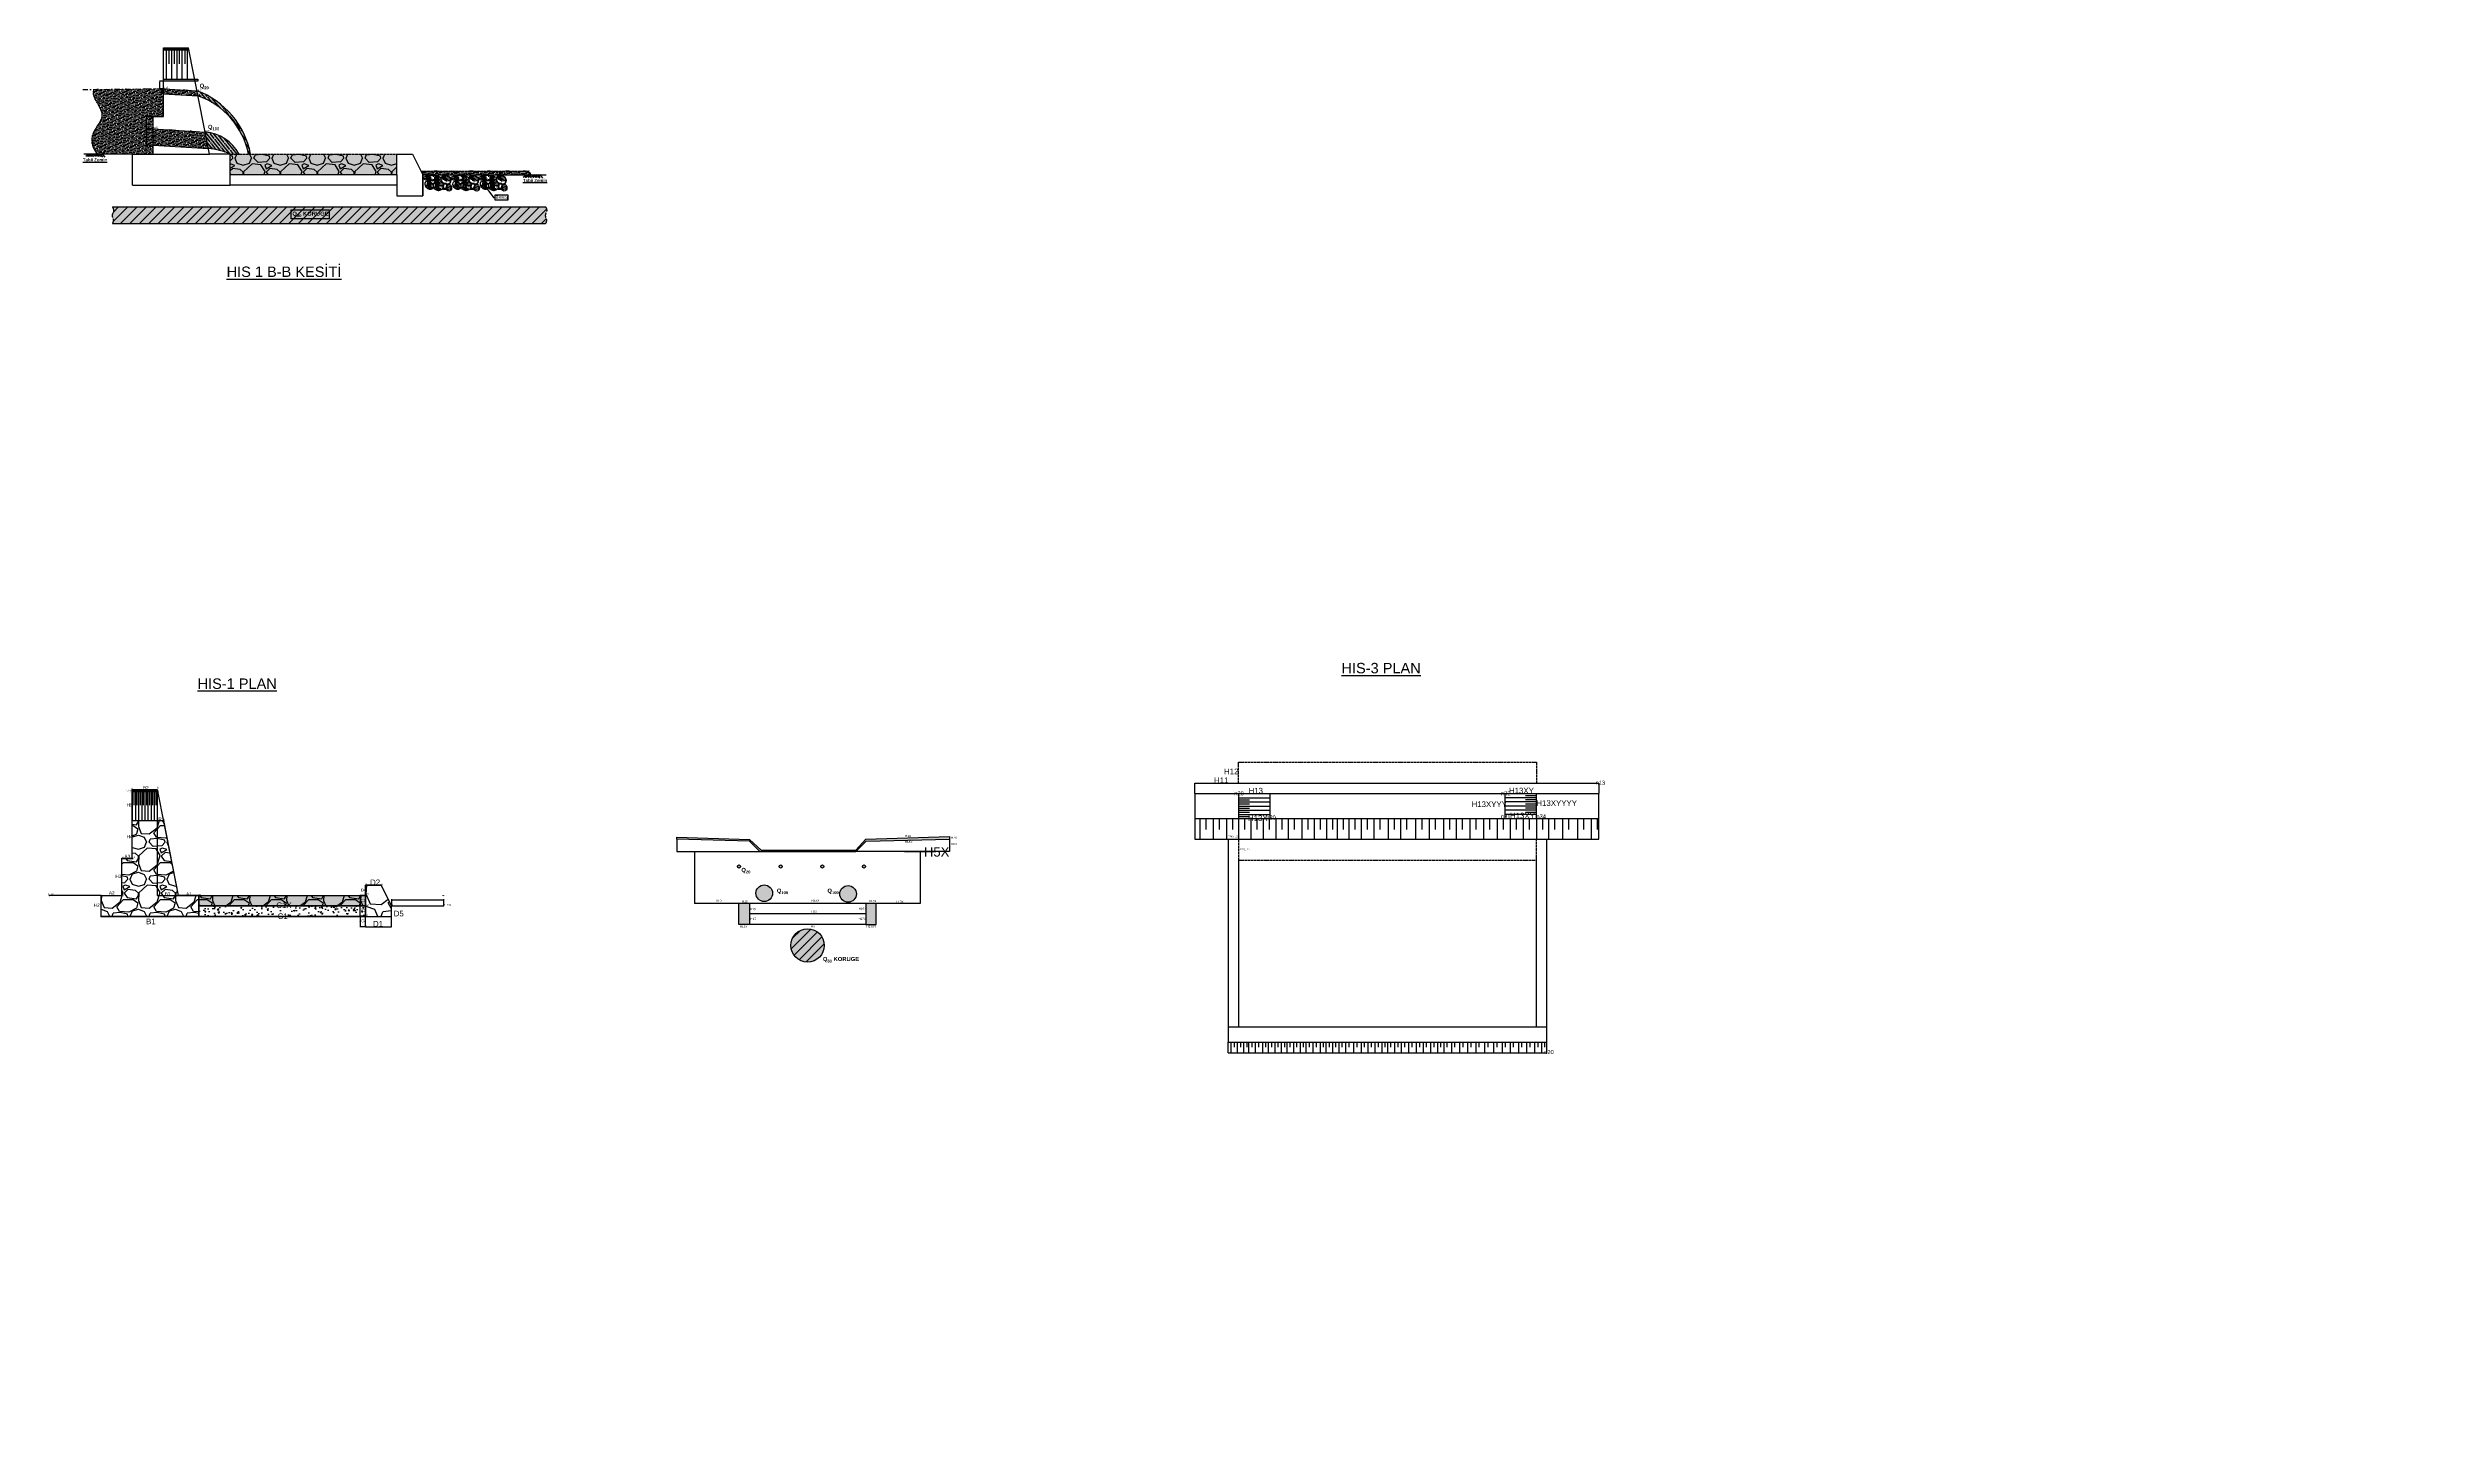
# Model space of a CAD drawing. Header units: millimetres. Extents: x -11403 to 100, y 0 to 6664.
import ezdxf
from ezdxf import colors
from ezdxf.entities.mleader import LeaderData, LeaderLine
from ezdxf.math import Vec2, Vec3

# ---------------------------------------------------------------- set-up
doc = ezdxf.new("R2010")
doc.units = ezdxf.units.MM
for name, pattern in [('ACAD_ISO02W100', [15, 12, -3]), ('ACAD_ISO04W100', [30, 24, -3, 0, -3]), ('DASHDOTX2', [50.8, 25.4, -12.7, 0, -12.7])]:
    doc.linetypes.add(name, pattern=pattern)
doc.styles.get("Standard").update_dxf_attribs({"font": 'arial.ttf'})
doc.dimstyles.new('ISO-25', dxfattribs={"dimtxt": 2.7855, "dimasz": 2.5, "dimexe": 1.2535, "dimexo": 0.625, "dimtad": 1, "dimtxsty": 'Standard', "dimcen": 2.5, "dimadec": 0, "dimazin": 0, "dimtfac": 1, "dimtmove": 0, "dimatfit": 3, "dimfxl": 1, "dimarcsym": 0})
pattern_1 = [(228.0128, (-10965.434, 2745.602), (-2032, -2286), [34.172, -3383.048]), (184.9697, (-10988.294, 2720.202), (3048, 254.00001), [58.6405, -5805.405]), (132.5104, (-11046.714, 2715.122), (2540, -2794), [41.348, -4093.472]), (267.2737, (-11145.774, 2651.622), (254, 5080), [53.4, -5286.644]), (292.8337, (-11148.314, 2598.282), (-1270, 3048), [52.363, -5183.981]), (357.2737, (-11127.994, 2550.022), (-5080, 254), [53.4, -5286.644]), (37.69424, (-11074.654, 2547.482), (-3302, -2540), [70.619, -6991.3115]), (72.2553, (-11018.774, 2590.662), (1778, 5588), [66.672, -6600.526]), (121.4296, (-10998.454, 2654.162), (-2032, 3302), [53.581, -5304.555]), (175.2364, (-11026.394, 2699.882), (2794, -254), [61.171, -2997.394]), (222.39744, (-11087.354, 2704.962), (-3048, -2794), [79.108, -7831.677]), (138.814, (-10894.314, 2649.082), (-1778, 1524), [27, -2673.057]), (171.4692, (-10914.634, 2666.862), (3302, -508), [51.368, -5085.464]), (225, (-10965.43, 2674.48), (-4e-14, -254), [35.92, -323.29]), (203.1986, (-10983.214, 2704.962), (1270, 508), [19.344, -1915.062]), (291.8014, (-11000.994, 2697.34), (-254, 762), [27.357, -1340.475]), (30.9638, (-10990.834, 2671.942), (762, 508), [44.432, -1436.63]), (161.565, (-10952.73, 2694.8), (508, -254), [32.13, -771.09]), (16.3895, (-11148.314, 2697.342), (2540, 762), [45.009, -4455.883]), (70.3462, (-11105.134, 2710.042), (-1016, -2794), [37.76, -3738.222]), (293.1986, (-10952.734, 2745.602), (-508, 1270), [38.688, -1895.718]), (343.6105, (-10937.494, 2710.042), (-2540, 762), [45.009, -4455.883]), (339.444, (-11148.314, 2539.862), (-1270, 508), [43.404, -2126.773]), (294.7751, (-11107.674, 2524.622), (-1270, 2794), [36.367, -3600.359]), (66.8014, (-10950.194, 2491.602), (508, 1270), [38.688, -1895.718]), (17.354, (-10934.954, 2527.162), (-3302, -1016), [42.578, -4215.238]), (69.444, (-11074.654, 2491.602), (-508, -1270), [21.702, -2148.475]), (101.31, (-10965.434, 2491.6), (-254, 1016), [12.951, -1282.2]), (165.964, (-10967.974, 2504.3), (762, -254), [52.363, -994.905]), (186.009, (-11018.774, 2517.002), (2540, 254), [48.527, -4804.136]), (303.69, (-10990.834, 2649.08), (-254, 508), [36.632, -879.178]), (353.1572, (-10970.514, 2618.602), (4318, -508), [63.956, -6331.601]), (60.9454, (-10907.014, 2610.982), (-1016, -1778), [26.15, -2588.94]), (90, (-10894.31, 2633.84), (-254, 254), [15.24, -238.76]), (120.2564, (-11023.854, 2524.622), (1016, -1778), [35.287, -3493.394]), (48.0128, (-11041.634, 2555.102), (2032, 2286), [68.344, -3348.876]), (0, (-10995.91, 2605.9), (254, 254), [66.04, -187.96]), (325.3048, (-10929.874, 2605.902), (2540, -1778), [40.161, -3975.932]), (254.0546, (-10896.854, 2583.042), (-254, -1016), [36.983, -1812.165]), (207.646, (-10907.014, 2547.482), (-4826, -2540), [60.2145, -5961.246]), (175.4261, (-10960.354, 2519.542), (-3302, 254), [63.703, -6306.585])]
pattern_2 = [(228.0128, (-11020.298, 2669.402), (-1422.4, -1600.2), [23.9205, -2368.134]), (184.96974, (-11036.3, 2651.622), (2133.6, 177.80001), [41.0483, -4063.7834]), (132.5104, (-11077.194, 2648.066), (1778, -1955.8), [28.944, -2865.4306]), (267.2737, (-11146.536, 2603.616), (177.8, 3556), [37.3803, -3700.6506]), (292.83365, (-11148.314, 2566.278), (-889, 2133.6), [36.6544, -3628.7865]), (357.2737, (-11134.09, 2532.496), (-3556, 177.8), [37.3803, -3700.6506]), (37.69424, (-11096.752, 2530.7183), (-2311.4, -1778), [49.4336, -4893.918]), (72.2553, (-11057.636, 2560.944), (1244.6, 3911.6), [46.6704, -4620.368]), (121.4296, (-11043.412, 2605.394), (-1422.4, 2311.4), [37.507, -3713.188]), (175.2364, (-11062.97, 2637.398), (1955.8, -177.8), [42.82, -2098.176]), (222.39744, (-11105.642, 2640.9543), (-2133.6, -1955.8), [55.3755, -5482.174]), (138.814, (-10970.514, 2601.838), (-1244.6, 1066.8), [18.9, -1871.14]), (171.4692, (-10984.738, 2614.284), (2311.4, -355.6), [35.958, -3559.825]), (225, (-11020.3, 2619.62), (-2e-14, -177.8), [25.145, -226.303]), (203.1986, (-11032.744, 2640.954), (889, 355.6), [13.541, -1340.544]), (291.8014, (-11045.19, 2635.62), (-177.8, 533.4), [19.15, -938.333]), (30.9638, (-11038.078, 2617.84), (533.4, 355.6), [31.102, -1005.641]), (161.565, (-11011.41, 2633.84), (355.6, -177.8), [22.49, -539.763]), (16.3895, (-11148.314, 2635.62), (1778, 533.4), [31.506, -3119.118]), (70.3462, (-11118.088, 2644.51), (-711.2, -1955.8), [26.432, -2616.755]), (293.1986, (-11011.408, 2669.402), (-355.6, 889), [27.082, -1327.003]), (343.6105, (-11000.74, 2644.51), (-1778, 533.4), [31.506, -3119.118]), (339.444, (-11148.314, 2525.384), (-889, 355.6), [30.382, -1488.741]), (294.7751, (-11119.866, 2514.716), (-889, 1955.8), [25.457, -2520.2515]), (66.8014, (-11009.63, 2491.602), (355.6, 889), [27.082, -1327.003]), (17.354, (-10998.962, 2516.494), (-2311.4, -711.2), [29.805, -2950.666]), (69.444, (-11096.752, 2491.602), (-355.6, -889), [15.191, -1503.933]), (101.31, (-11020.298, 2491.602), (-177.8, 711.2), [9.066, -897.54]), (165.9638, (-11022.076, 2500.492), (533.4, -177.8), [36.654, -696.434]), (186.009, (-11057.636, 2509.382), (1778, 177.8), [33.969, -3362.8955]), (303.69, (-11038.08, 2601.84), (-177.8, 355.6), [25.643, -615.424]), (353.1572, (-11023.854, 2580.502), (3022.6, -355.6), [44.769, -4432.1206]), (60.9454, (-10979.404, 2575.168), (-711.2, -1244.6), [18.306, -1812.257]), (90, (-10970.51, 2591.17), (-177.8, 177.8), [10.668, -167.132]), (120.2564, (-11061.192, 2514.716), (711.2, -1244.6), [24.701, -2445.376]), (48.0128, (-11073.638, 2536.052), (1422.4, 1600.2), [47.841, -2344.213]), (0, (-11041.63, 2571.61), (177.8, 177.8), [46.228, -131.572]), (325.3048, (-10995.406, 2571.612), (1778, -1244.6), [28.113, -2783.152]), (254.0546, (-10972.292, 2555.61), (-177.8, -711.2), [25.888, -1268.516]), (207.646, (-10979.404, 2530.718), (-3378.2, -1778), [42.15, -4172.8725]), (175.4261, (-11016.742, 2511.16), (-2311.4, 177.8), [44.592, -4414.609])]
pattern_3 = [(50, (-11148.314, 2491.6), (63.7646, -5.5787), [6.6675, -73.3425]), (355, (-11148.314, 2491.6), (-12.3352, 66.87), [5.334, -58.6742]), (100.4514, (-11143, 2491.14), (51.4294, 61.2912), [5.6665, -62.3316]), (46.184, (-11148.314, 2509.38), (94.8777, -14.715), [10.001, -110.014]), (96.6356, (-11140.41, 2508.16), (83.0914, 86.599), [8.5, -93.4975]), (351.184, (-11148.31, 2509.38), (83.0914, 86.599), [8.001, -88.011]), (21, (-11139.424, 2504.937), (53.065, -35.7928), [6.6675, -73.3425]), (326, (-11139.424, 2504.94), (21.6307, 64.4658), [5.334, -58.674]), (71.4514, (-11135, 2501.955), (74.6957, 28.673), [5.6665, -62.3315]), (37.5, (-11148.314, 2491.602), (1.081, 29.59426), [0, -57.9628, 0, -59.563, 0, -58.89625]), (7.5, (-11148.314, 2491.602), (23.3869, 35.0632), [0, -33.9598, 0, -56.6293, 0, -22.44725]), (327.5, (-11168.139, 2491.602), (47.4567, -2.00506), [0, -22.225, 0, -69.342, 0, -92.0115]), (317.5, (-11177.03, 2491.602), (51.8452, 8.8993), [0, -28.8925, 0, -46.0502, 0, -65.3415])]
pattern_4 = [(173, (-19890.5, 4355.259), (2.193648, 17.86583), [30, -6]), (173, (-19883.814, 4360.483), (2.193648, 17.86583), [18, -4.5, 9, -4.5]), (173, (-19874.15, 4365.342), (2.193648, 17.86583), [30, -6])]
pattern_5 = [(129, (-19890.5, 4355.26), (-19.73951, -15.98474), []), (129, (-19888.623, 4373.12), (-19.73951, -15.98474), [31.75, -6.35, 0, -6.35])]
pattern_6 = [(84, (-18970.4095, 4275.547), (-3.660191, 25.924612), [101.6, -50.8]), (174, (-18970.4095, 4275.547), (24.5971004, -8.970237), [101.6, -50.8])]
pattern_7 = [(84, (-18836.954, 4275.547), (-3.660191, 25.924612), [101.6, -50.8]), (174, (-18836.954, 4275.547), (24.5971004, -8.970237), [101.6, -50.8])]
pattern_8 = [(84, (-18704.702, 4275.547), (-3.660191, 25.924612), [101.6, -50.8]), (174, (-18704.702, 4275.547), (24.5971004, -8.970237), [101.6, -50.8])]

# ---------------------------------------------------------------- blocks, each defined once
blk = doc.blocks.new('*D3')
at = {"color": 0, "lineweight": -2, "transparency": 16777216}
for p, q in [((-11048, 2771), (-11048, 2767)), ((-11046, 2769), (-11001, 2769)), ((-10998, 2771), (-10998, 2767))]:
    blk.add_line(p, q, dxfattribs=at)
at = {"color": 0, "transparency": 16777216}
for points in [[(-11046, 2769), (-11046, 2768), (-11048, 2769)], [(-11001, 2769), (-11001, 2768), (-10998, 2769)]]:
    blk.add_solid(points, dxfattribs=at)
at = {"layer": 'Defpoints', "color": 0, "transparency": 16777216}
for p in [(-11048, 2772), (-10998, 2772), (-10998, 2769)]:
    blk.add_point(p, dxfattribs=at)
at = {"color": 0, "transparency": 16777216, "insert": (-11023, 2771), "char_height": 2.79, "attachment_point": 5}
blk.add_mtext('50', dxfattribs=at)
blk = doc.blocks.new('*D4')
at = {"color": 0, "lineweight": -2, "transparency": 16777216}
for p, q in [((-9879, 2492), (-9906, 2492)), ((-9879, 2442), (-9906, 2442)), ((-9905, 2489), (-9905, 2444))]:
    blk.add_line(p, q, dxfattribs=at)
at = {"color": 0, "transparency": 16777216}
for points in [[(-9905, 2489), (-9905, 2489), (-9905, 2492)], [(-9905, 2444), (-9905, 2444), (-9905, 2442)]]:
    blk.add_solid(points, dxfattribs=at)
at = {"layer": 'Defpoints', "color": 0, "transparency": 16777216}
for p in [(-9905, 2442), (-9878, 2492), (-9878, 2442)]:
    blk.add_point(p, dxfattribs=at)
at = {"color": 0, "transparency": 16777216, "insert": (-9907, 2467), "char_height": 2.79, "attachment_point": 5, "rotation": 90}
blk.add_mtext('50', dxfattribs=at)
blk = doc.blocks.new('*D5')
at = {"color": 0, "lineweight": -2, "transparency": 16777216}
for p, q in [((-9879, 2542), (-9906, 2542)), ((-9905, 2494), (-9905, 2539)), ((-9879, 2492), (-9906, 2492))]:
    blk.add_line(p, q, dxfattribs=at)
at = {"color": 0, "transparency": 16777216}
for points in [[(-9905, 2539), (-9905, 2539), (-9905, 2542)], [(-9905, 2494), (-9905, 2494), (-9905, 2492)]]:
    blk.add_solid(points, dxfattribs=at)
at = {"layer": 'Defpoints', "color": 0, "transparency": 16777216}
for p in [(-9905, 2542), (-9878, 2542), (-9878, 2492)]:
    blk.add_point(p, dxfattribs=at)
at = {"color": 0, "transparency": 16777216, "insert": (-9907, 2517), "char_height": 2.79, "attachment_point": 5, "rotation": 90}
blk.add_mtext('50', dxfattribs=at)
blk = doc.blocks.new('*D6')
at = {"color": 0, "lineweight": -2, "transparency": 16777216}
for p, q in [((-9879, 2592), (-9906, 2592)), ((-9879, 2542), (-9906, 2542)), ((-9905, 2589), (-9905, 2544))]:
    blk.add_line(p, q, dxfattribs=at)
at = {"color": 0, "transparency": 16777216}
for points in [[(-9905, 2589), (-9905, 2589), (-9905, 2592)], [(-9905, 2544), (-9905, 2544), (-9905, 2542)]]:
    blk.add_solid(points, dxfattribs=at)
at = {"layer": 'Defpoints', "color": 0, "transparency": 16777216}
for p in [(-9905, 2542), (-9878, 2592), (-9878, 2542)]:
    blk.add_point(p, dxfattribs=at)
at = {"color": 0, "transparency": 16777216, "insert": (-9907, 2567), "char_height": 2.79, "attachment_point": 5, "rotation": 90}
blk.add_mtext('50', dxfattribs=at)
blk = doc.blocks.new('*D7')
at = {"color": 0, "lineweight": -2, "transparency": 16777216}
for p, q in [((-9753, 2542), (-9753, 2574)), ((-9751, 2572), (-9506, 2572)), ((-9503, 2542), (-9503, 2574))]:
    blk.add_line(p, q, dxfattribs=at)
at = {"color": 0, "transparency": 16777216}
for points in [[(-9751, 2573), (-9751, 2572), (-9753, 2572)], [(-9506, 2573), (-9506, 2572), (-9503, 2572)]]:
    blk.add_solid(points, dxfattribs=at)
at = {"layer": 'Defpoints', "color": 0, "transparency": 16777216}
for p in [(-9753, 2542), (-9503, 2572), (-9503, 2542)]:
    blk.add_point(p, dxfattribs=at)
at = {"color": 0, "transparency": 16777216, "insert": (-9628, 2574), "char_height": 2.79, "attachment_point": 5}
blk.add_mtext('250', dxfattribs=at)
blk = doc.blocks.new('*D57')
at = {"color": 0, "lineweight": -2, "transparency": 16777216}
for p, q in [((-10849, 6504), (-10868, 6504)), ((-10849, 6467), (-10868, 6467)), ((-10867, 6501), (-10867, 6470))]:
    blk.add_line(p, q, dxfattribs=at)
at = {"color": 0, "lineweight": 60, "transparency": 16777216}
for points in [[(-10867, 6501), (-10867, 6501), (-10867, 6504)], [(-10867, 6470), (-10867, 6470), (-10867, 6467)]]:
    blk.add_solid(points, dxfattribs=at)
at = {"layer": 'Defpoints', "color": 0, "lineweight": 60, "transparency": 16777216}
for p in [(-10867, 6467), (-10848, 6504), (-10848, 6467)]:
    blk.add_point(p, dxfattribs=at)
at = {"color": 0, "lineweight": 60, "transparency": 16777216, "insert": (-10869, 6485), "char_height": 2.79, "attachment_point": 5, "rotation": 90}
blk.add_mtext('36,34', dxfattribs=at)
blk = doc.blocks.new('*D58')
at = {"color": 0, "lineweight": -2, "transparency": 16777216}
for p, q in [((-10899, 6334), (-10932, 6334)), ((-10931, 6331), (-10931, 6278)), ((-10899, 6275), (-10932, 6275))]:
    blk.add_line(p, q, dxfattribs=at)
at = {"color": 0, "lineweight": 60, "transparency": 16777216}
for points in [[(-10931, 6331), (-10930, 6331), (-10931, 6334)], [(-10931, 6278), (-10930, 6278), (-10931, 6275)]]:
    blk.add_solid(points, dxfattribs=at)
at = {"layer": 'Defpoints', "color": 0, "lineweight": 60, "transparency": 16777216}
for p in [(-10898, 6334), (-10931, 6275), (-10898, 6275)]:
    blk.add_point(p, dxfattribs=at)
at = {"color": 0, "lineweight": 60, "transparency": 16777216, "insert": (-10933, 6304), "char_height": 2.79, "attachment_point": 5, "rotation": 90}
blk.add_mtext('58,36', dxfattribs=at)
blk = doc.blocks.new('*D67')
at = {"color": 0, "lineweight": -2, "transparency": 16777216}
for p, q in [((-10849, 6467), (-10858, 6467)), ((-10849, 6444), (-10858, 6444)), ((-10857, 6465), (-10857, 6446))]:
    blk.add_line(p, q, dxfattribs=at)
at = {"color": 0, "lineweight": 60, "transparency": 16777216}
for points in [[(-10857, 6465), (-10856, 6465), (-10857, 6467)], [(-10857, 6446), (-10856, 6446), (-10857, 6444)]]:
    blk.add_solid(points, dxfattribs=at)
at = {"layer": 'Defpoints', "color": 0, "lineweight": 60, "transparency": 16777216}
for p in [(-10857, 6444), (-10848, 6467), (-10848, 6444)]:
    blk.add_point(p, dxfattribs=at)
at = {"color": 0, "lineweight": 60, "transparency": 16777216, "insert": (-10859, 6455), "char_height": 2.79, "attachment_point": 5, "rotation": 90}
blk.add_mtext('23,67', dxfattribs=at)
blk = doc.blocks.new('*D68')
at = {"color": 0, "lineweight": -2, "transparency": 16777216}
for p, q in [((-10899, 6275), (-10932, 6275)), ((-10931, 6273), (-10931, 6199)), ((-10899, 6196), (-10932, 6196))]:
    blk.add_line(p, q, dxfattribs=at)
at = {"color": 0, "lineweight": 60, "transparency": 16777216}
for points in [[(-10931, 6273), (-10930, 6273), (-10931, 6275)], [(-10931, 6199), (-10930, 6199), (-10931, 6196)]]:
    blk.add_solid(points, dxfattribs=at)
at = {"layer": 'Defpoints', "color": 0, "lineweight": 60, "transparency": 16777216}
for p in [(-10898, 6275), (-10931, 6196), (-10898, 6196)]:
    blk.add_point(p, dxfattribs=at)
at = {"color": 0, "lineweight": 60, "transparency": 16777216, "insert": (-10933, 6236), "char_height": 2.79, "attachment_point": 5, "rotation": 90}
blk.add_mtext('79,12', dxfattribs=at)

msp = doc.modelspace()

# ---------------------------------------------------------------- hatches: boundary and pattern name
at = {"transparency": 33554559}
h = msp.add_hatch(color=256, dxfattribs=at)
h.dxf.hatch_style = 1
h.paths.add_polyline_path([(-10728.086, 6663.547), (-10848.086, 6663.547), (-10848.086, 6653.547), (-10726.181, 6653.831)])
at = {"transparency": 33554457}
h = msp.add_hatch(color=256, dxfattribs=at)
h.dxf.hatch_style = 1
h.set_gradient(color1=(0, 255, 255), color2=(0, 255, 255), tint=1, name='INVSPHERICAL')
edge = h.paths.add_edge_path()
edge.add_line((-10898.086, 6333.547), (-10848.086, 6333.547))
edge.add_line((-10848.086, 6333.547), (-10848.086, 6467.17))
edge.add_line((-10848.086, 6467.17), (-11182.554, 6463.913))
edge.add_spline(control_points=[(-11182.74, 6463.386), (-11201.325, 6423.212), (-11072.238, 6331.994), (-11233.215, 6240.99), (-11166.913, 6153.547)], knot_values=[0, 0, 0, 0, 1, 1.977038276, 1.977038276, 1.977038276, 1.977038276], degree=3, periodic=0)
edge.add_line((-11166.913, 6153.547), (-10998.086, 6153.547))
edge.add_line((-10998.086, 6153.547), (-10898.086, 6153.547))
edge.add_line((-10898.086, 6153.547), (-10898.086, 6333.547))
h.paths.add_polyline_path([(-10898.649, 6348.904), (-10847.301, 6348.904), (-10847.301, 6400.421), (-10898.649, 6400.421)], flags=9)
at = {"transparency": 33554559}
h = msp.add_hatch(dxfattribs=at)
h.set_pattern_fill('GOST_WOOD', color=256, scale=3, angle=83)
h.set_pattern_definition(pattern_4)
edge = h.paths.add_edge_path()
edge.add_spline(control_points=[(-11182.74, 6463.386), (-11201.325, 6423.212), (-11072.238, 6331.994), (-11233.215, 6240.99), (-11166.913, 6153.547)], knot_values=[0, 0, 0, 0, 1, 1.977038276, 1.977038276, 1.977038276, 1.977038276], degree=3, periodic=0)
edge.add_line((-11166.913, 6153.547), (-10998.086, 6153.547))
edge.add_line((-10998.086, 6153.547), (-10898.086, 6153.547))
edge.add_line((-10898.086, 6153.547), (-10898.086, 6333.547))
edge.add_line((-10898.086, 6333.547), (-10848.086, 6333.547))
edge.add_line((-10848.086, 6333.547), (-10848.086, 6467.17))
edge.add_line((-10848.086, 6467.17), (-11182.554, 6463.913))
h.paths.add_polyline_path([(-10898.649, 6348.904), (-10847.301, 6348.904), (-10847.301, 6400.421), (-10898.649, 6400.421)], flags=9)
h = msp.add_hatch(dxfattribs=at)
h.set_pattern_fill('GOST_WOOD', color=256, scale=3, angle=83)
h.set_pattern_definition(pattern_4)
h.paths.add_polyline_path([(-10633.254, 6179.907), (-10648.843, 6259.41), (-10898.086, 6275.191), (-10898.086, 6196.031)])
h.paths.add_polyline_path([(-10848.086, 6467.17), (-10848.086, 6443.502), (-10682.969, 6433.448), (-10687.665, 6457.402)])
at = {"transparency": 33554457}
h = msp.add_hatch(color=256, dxfattribs=at)
h.dxf.hatch_style = 1
h.set_gradient(color1=(0, 255, 255), color2=(0, 255, 255), tint=1, name='INVSPHERICAL')
h.paths.add_polyline_path([(-10633.254, 6179.907), (-10648.843, 6259.41), (-10898.086, 6275.191), (-10898.086, 6196.031)])
h.paths.add_polyline_path([(-10848.086, 6467.17), (-10848.086, 6443.502), (-10682.969, 6433.448), (-10687.665, 6457.402)])
at = {"transparency": 33554559}
h = msp.add_hatch(color=256, dxfattribs=at)
h.dxf.hatch_style = 1
h.paths.add_polyline_path([(-10698.666, 6513.505), (-10848.086, 6513.547), (-10848.086, 6503.505), (-10696.705, 6503.505)])
h.paths.add_polyline_path([(-10683.666, 6513.505), (-10698.666, 6513.505), (-10696.705, 6503.505), (-10683.666, 6503.505)])
h = msp.add_hatch(dxfattribs=at)
h.set_pattern_fill('ANSI35', color=256, scale=4, angle=84)
h.set_pattern_definition(pattern_5)
h.paths.add_polyline_path([(-10440.364, 6153.547), (-10430.351, 6153.547, 0.260403954), (-10687.665, 6457.402), (-10682.969, 6433.448, -0.262856724)])
at = {"transparency": 33554457}
h = msp.add_hatch(color=256, dxfattribs=at)
h.dxf.hatch_style = 1
h.set_gradient(color1=(0, 255, 255), color2=(0, 255, 255), tint=1, name='INVSPHERICAL')
h.paths.add_polyline_path([(-10687.665, 6457.402), (-10682.969, 6433.448, -0.262856724), (-10440.364, 6153.547), (-10430.351, 6153.547, 0.260403954)])
h = msp.add_hatch(color=256, dxfattribs=at)
h.dxf.hatch_style = 1
h.set_gradient(color1=(0, 255, 255), color2=(0, 255, 255), tint=1, name='INVSPHERICAL')
h.paths.add_polyline_path([(-10528.086, 6153.547), (-10486.029, 6153.547, 0.258363323), (-10648.843, 6259.41), (-10633.254, 6179.907, -0.089271849)])
h.paths.add_polyline_path([(-10528.086, 6153.547), (-10528.086, 6053.547), (-9728.086, 6053.547), (-9728.086, 6153.547)])
at = {"transparency": 33554559}
h = msp.add_hatch(dxfattribs=at)
h.set_pattern_fill('ANSI35', color=256, scale=4, angle=84)
h.set_pattern_definition(pattern_5)
h.paths.add_polyline_path([(-10528.086, 6153.547), (-10486.029, 6153.547, 0.258363323), (-10648.843, 6259.41), (-10633.254, 6179.907, -0.089271849)])
at = {"transparency": 33554457}
h = msp.add_hatch(dxfattribs=at)
h.set_pattern_fill('GRAVEL', color=256, scale=7)
h.set_pattern_definition([(228.01279, (-19762.484, 4533.059), (-1422.4, -1600.2), [23.9205, -2368.1339]), (184.96974, (-19778.4865, 4515.279), (2133.599999, 177.80001), [41.0483, -4063.7834]), (132.51045, (-19819.38, 4511.723), (1778.000001, -1955.799999), [28.9437, -2865.4306]), (267.27369, (-19888.7225, 4467.273), (177.8000004, 3556), [37.3803, -3700.6506]), (292.83365, (-19890.5005, 4429.935), (-889, 2133.6), [36.6544, -3628.7865]), (357.27369, (-19876.2765, 4396.153), (-3556, 177.8000004), [37.3803, -3700.6506]), (37.69424, (-19838.9385, 4394.375), (-2311.4, -1778), [49.4336, -4893.918]), (72.25533, (-19799.8225, 4424.601), (1244.6000003, 3911.6), [46.6704, -4620.368]), (121.42957, (-19785.5985, 4469.051), (-1422.4, 2311.4), [37.507, -3713.1882]), (175.23636, (-19805.156, 4501.055), (1955.8, -177.8), [42.82, -2098.1756]), (222.39744, (-19847.8285, 4504.611), (-2133.6, -1955.8), [55.3755, -5482.174]), (138.81407, (-19712.7, 4465.495), (-1244.6, 1066.8), [18.9003, -1871.1396]), (171.46923, (-19726.9245, 4477.941), (2311.4, -355.5999996), [35.9577, -3559.8247]), (225, (-19762.48, 4483.27), (-2e-14, -177.8), [25.1447, -226.3025]), (203.1986, (-19774.93, 4504.61), (889, 355.6), [13.541, -1340.5436]), (291.8014, (-19787.376, 4499.277), (-177.8, 533.4), [19.1496, -938.3327]), (30.96376, (-19780.264, 4481.497), (533.4, 355.6), [31.1024, -1005.641]), (161.56505, (-19753.594, 4497.5), (355.6, -177.8), [22.49, -539.763]), (16.38954, (-19890.5, 4499.277), (1778, 533.4), [31.5062, -3119.1179]), (70.34618, (-19860.274, 4508.167), (-711.2, -1955.8), [26.432, -2616.755]), (293.1986, (-19753.594, 4533.06), (-355.6, 889), [27.0816, -1327.0029]), (343.61046, (-19742.926, 4508.167), (-1778, 533.4), [31.5062, -3119.1179]), (339.44395, (-19890.5, 4389.04), (-889, 355.6), [30.3825, -1488.7414]), (294.77514, (-19862.052, 4378.373), (-889.000001, 1955.8), [25.457, -2520.2515]), (66.8014, (-19751.816, 4355.26), (355.6, 889), [27.0816, -1327.0029]), (17.35402, (-19741.148, 4380.151), (-2311.4, -711.2), [29.8048, -2950.6663]), (69.44395, (-19838.938, 4355.26), (-355.6, -889), [15.1912, -1503.9326]), (101.30993, (-19762.484, 4355.26), (-177.8, 711.2), [9.066, -897.5396]), (165.96376, (-19764.262, 4364.15), (533.4, -177.8), [36.6544, -696.4338]), (186.00901, (-19799.8225, 4373.039), (1778, 177.8), [33.9687, -3362.8955]), (303.69007, (-19780.264, 4465.495), (-177.8, 355.6), [25.6427, -615.4243]), (353.15723, (-19766.0405, 4444.159), (3022.6, -355.6), [44.769, -4432.1206]), (60.9454, (-19721.59, 4438.825), (-711.2, -1244.6), [18.3056, -1812.2575]), (90, (-19712.7, 4454.83), (-177.8, 177.8), [10.668, -167.132]), (120.25644, (-19803.378, 4378.373), (711.2, -1244.6), [24.7007, -2445.3759]), (48.01279, (-19815.824, 4399.709), (1422.4, 1600.2), [47.841, -2344.2134]), (0, (-19783.82, 4435.27), (177.8, 177.8), [46.228, -131.572]), (325.30485, (-19737.592, 4435.269), (1778.000001, -1244.599999), [28.1127, -2783.1522]), (254.0546, (-19714.478, 4419.267), (-177.8, -711.2), [25.888, -1268.5155]), (207.645975, (-19721.5905, 4394.375), (-3378.2, -1778), [42.1502, -4172.8725]), (175.42608, (-19758.9285, 4374.817), (-2311.4, 177.8), [44.592, -4414.6093])])
h.paths.add_polyline_path([(-9728.086, 6153.547), (-10528.086, 6153.547), (-10528.086, 6053.547), (-9728.086, 6053.547)])
at = {"transparency": 33554559}
h = msp.add_hatch(dxfattribs=at)
h.set_pattern_fill('GOST_WOOD', color=256, scale=3, angle=86)
h.set_pattern_definition([(176, (-17772.42, 2539.043), (1.255617, 17.956153), [30, -6]), (176, (-17766.016, 2544.61), (1.255617, 17.956153), [18, -4.5, 9, -4.5]), (176, (-17756.62, 2549.967), (1.255617, 17.956153), [30, -6])])
edge = h.paths.add_edge_path()
edge.add_spline(control_points=[(-9094.053, 6053.547), (-9090.622, 6053.585), (-9082.804, 6065.183), (-9102.163, 6065.312), (-9096.053, 6070.326), (-9093.781, 6072.191)], knot_values=[0, 0, 0, 0, 10.285590759, 21.289045683, 27.80816692, 27.80816692, 27.80816692, 27.80816692], degree=3, periodic=0)
edge.add_line((-9093.781, 6072.191), (-9612.408, 6072.191))
edge.add_line((-9612.408, 6072.191), (-9603.086, 6053.547))
edge.add_line((-9603.086, 6053.547), (-9094.053, 6053.547))
at = {"transparency": 33554457}
h = msp.add_hatch(color=256, dxfattribs=at)
h.dxf.hatch_style = 1
h.set_gradient(color1=(0, 255, 255), color2=(0, 255, 255), tint=1, name='INVSPHERICAL')
edge = h.paths.add_edge_path()
edge.add_spline(control_points=[(-9094.053, 6053.547), (-9090.622, 6053.585), (-9082.804, 6065.183), (-9102.163, 6065.312), (-9096.053, 6070.326), (-9093.781, 6072.191)], knot_values=[0, 0, 0, 0, 10.285590759, 21.289045683, 27.80816692, 27.80816692, 27.80816692, 27.80816692], degree=3, periodic=0)
edge.add_line((-9093.781, 6072.191), (-9612.408, 6072.191))
edge.add_line((-9612.408, 6072.191), (-9603.086, 6053.547))
edge.add_line((-9603.086, 6053.547), (-9094.053, 6053.547))
at = {"transparency": 33554559}
h = msp.add_hatch(dxfattribs=at)
h.set_pattern_fill('HOUND', color=256, scale=4, angle=84)
h.set_pattern_definition(pattern_6)
edge = h.paths.add_edge_path(flags=17)
edge.add_ellipse((-9559.265, 6037.824), major_axis=(43.04, 0), ratio=0.330259742, start_angle=0, end_angle=360)
edge = h.paths.add_edge_path(flags=17)
edge.add_ellipse((-9573.505, 6003.678), major_axis=(-14.337, 17.612), ratio=0.718426961, start_angle=0, end_angle=360)
edge = h.paths.add_edge_path(flags=17)
edge.add_arc((-9528.592, 6001.95), 24.346, 0, 180)
edge.add_arc((-9528.592, 6001.95), 24.346, 180, 318.1504059)
edge.add_ellipse((-9500.994, 5986.847), major_axis=(9.819, 0), ratio=0.435316709, start_angle=130.0673063, end_angle=195.4768978, ccw=False)
edge.add_arc((-9528.592, 6001.95), 24.346, 330.9234343, 360)
edge = h.paths.add_edge_path()
edge.add_arc((-9528.592, 6001.95), 24.346, 0, 40.8399914, ccw=False)
edge.add_arc((-9528.592, 6001.95), 24.346, -180, 0, ccw=False)
edge.add_arc((-9528.592, 6001.95), 24.346, 101.5569807, 180, ccw=False)
edge.add_ellipse((-9559.265, 6037.824), major_axis=(43.04, 0), ratio=0.330259742, start_angle=0, end_angle=360)
edge.add_arc((-9528.592, 6001.95), 24.346, 40.8399914, 101.5569807, ccw=False)
edge.add_ellipse((-9492.568, 6029.779), major_axis=(16.928, -17.381), ratio=0.872751183, start_angle=0, end_angle=261.1030557, ccw=False)
edge.add_ellipse((-9492.568, 6029.779), major_axis=(16.928, -17.381), ratio=0.872751183, start_angle=261.1030557, end_angle=360, ccw=False)
edge = h.paths.add_edge_path(flags=16)
edge.add_ellipse((-9492.568, 6029.779), major_axis=(16.928, -17.381), ratio=0.872751183, start_angle=261.1030557, end_angle=265.7796202, ccw=False)
edge.add_arc((-9528.592, 6001.95), 24.346, 40.8399914, 180)
edge.add_arc((-9528.592, 6001.95), 24.346, 180, 318.1504059)
edge.add_ellipse((-9500.994, 5986.847), major_axis=(9.819, 0), ratio=0.435316709, start_angle=130.0673063, end_angle=195.4768978, ccw=False)
edge.add_arc((-9528.592, 6001.95), 24.346, 330.9234343, 360)
edge.add_arc((-9528.592, 6001.95), 24.346, 0, 36.1867105)
edge = h.paths.add_edge_path(flags=17)
edge.add_ellipse((-9500.994, 5986.847), major_axis=(9.819, 0), ratio=0.435316709, start_angle=195.4768978, end_angle=490.0673063)
edge.add_arc((-9528.592, 6001.95), 24.346, 318.1504059, 330.9234343, ccw=False)
edge = h.paths.add_edge_path()
edge.add_ellipse((-9478.569, 5991.711), major_axis=(0, 16.849), ratio=0.770535433, start_angle=0, end_angle=360)
h.paths.add_polyline_path([(-8968.686, 5994.674), (-8968.686, 6051.291), (-9009.9, 6051.291), (-9009.9, 5994.674)], flags=9)
h = msp.add_hatch(dxfattribs=at)
h.set_pattern_fill('HOUND', color=256, scale=4, angle=84)
h.set_pattern_definition(pattern_6)
edge = h.paths.add_edge_path()
edge.add_ellipse((-9559.265, 6037.824), major_axis=(43.04, 0), ratio=0.330259742, start_angle=0, end_angle=360)
h = msp.add_hatch(dxfattribs=at)
h.set_pattern_fill('HOUND', color=256, scale=4, angle=84)
h.set_pattern_definition(pattern_7)
edge = h.paths.add_edge_path(flags=17)
edge.add_ellipse((-9425.81, 6037.824), major_axis=(43.04, 0), ratio=0.330259742, start_angle=0, end_angle=360)
edge = h.paths.add_edge_path(flags=17)
edge.add_ellipse((-9440.05, 6003.678), major_axis=(-14.337, 17.612), ratio=0.718426961, start_angle=0, end_angle=360)
edge = h.paths.add_edge_path(flags=17)
edge.add_arc((-9395.137, 6001.95), 24.346, 0, 180)
edge.add_arc((-9395.137, 6001.95), 24.346, 180, 318.1504059)
edge.add_ellipse((-9367.539, 5986.847), major_axis=(9.819, 0), ratio=0.435316709, start_angle=130.0673063, end_angle=195.4768978, ccw=False)
edge.add_arc((-9395.137, 6001.95), 24.346, 330.9234343, 360)
edge = h.paths.add_edge_path()
edge.add_arc((-9395.137, 6001.95), 24.346, 0, 40.8399914, ccw=False)
edge.add_arc((-9395.137, 6001.95), 24.346, -180, 0, ccw=False)
edge.add_arc((-9395.137, 6001.95), 24.346, 101.5569807, 180, ccw=False)
edge.add_ellipse((-9425.81, 6037.824), major_axis=(43.04, 0), ratio=0.330259742, start_angle=0, end_angle=360)
edge.add_arc((-9395.137, 6001.95), 24.346, 40.8399914, 101.5569807, ccw=False)
edge.add_ellipse((-9359.112, 6029.779), major_axis=(16.928, -17.381), ratio=0.872751183, start_angle=0, end_angle=261.1030557, ccw=False)
edge.add_ellipse((-9359.112, 6029.779), major_axis=(16.928, -17.381), ratio=0.872751183, start_angle=261.1030557, end_angle=360, ccw=False)
edge = h.paths.add_edge_path(flags=16)
edge.add_ellipse((-9359.112, 6029.779), major_axis=(16.928, -17.381), ratio=0.872751183, start_angle=261.1030557, end_angle=265.7796202, ccw=False)
edge.add_arc((-9395.137, 6001.95), 24.346, 40.8399914, 180)
edge.add_arc((-9395.137, 6001.95), 24.346, 180, 318.1504059)
edge.add_ellipse((-9367.539, 5986.847), major_axis=(9.819, 0), ratio=0.435316709, start_angle=130.0673063, end_angle=195.4768978, ccw=False)
edge.add_arc((-9395.137, 6001.95), 24.346, 330.9234343, 360)
edge.add_arc((-9395.137, 6001.95), 24.346, 0, 36.1867105)
edge = h.paths.add_edge_path(flags=17)
edge.add_ellipse((-9367.539, 5986.847), major_axis=(9.819, 0), ratio=0.435316709, start_angle=195.4768978, end_angle=490.0673063)
edge.add_arc((-9395.137, 6001.95), 24.346, 318.1504059, 330.9234343, ccw=False)
edge = h.paths.add_edge_path()
edge.add_ellipse((-9345.114, 5991.711), major_axis=(0, 16.849), ratio=0.770535433, start_angle=0, end_angle=360)
h.paths.add_polyline_path([(-8835.231, 5994.674), (-8835.231, 6051.291), (-8876.445, 6051.291), (-8876.445, 5994.674)], flags=9)
h = msp.add_hatch(dxfattribs=at)
h.set_pattern_fill('HOUND', color=256, scale=4, angle=84)
h.set_pattern_definition(pattern_7)
edge = h.paths.add_edge_path()
edge.add_ellipse((-9425.81, 6037.824), major_axis=(43.04, 0), ratio=0.330259742, start_angle=0, end_angle=360)
h = msp.add_hatch(dxfattribs=at)
h.set_pattern_fill('HOUND', color=256, scale=4, angle=84)
h.set_pattern_definition(pattern_8)
edge = h.paths.add_edge_path(flags=17)
edge.add_ellipse((-9293.558, 6037.824), major_axis=(43.04, 0), ratio=0.330259742, start_angle=0, end_angle=360)
edge = h.paths.add_edge_path(flags=17)
edge.add_ellipse((-9307.798, 6003.678), major_axis=(-14.337, 17.612), ratio=0.718426961, start_angle=0, end_angle=360)
edge = h.paths.add_edge_path(flags=17)
edge.add_arc((-9262.885, 6001.95), 24.346, 0, 180)
edge.add_arc((-9262.885, 6001.95), 24.346, 180, 318.1504059)
edge.add_ellipse((-9235.287, 5986.847), major_axis=(9.819, 0), ratio=0.435316709, start_angle=130.0673063, end_angle=195.4768978, ccw=False)
edge.add_arc((-9262.885, 6001.95), 24.346, 330.9234343, 360)
edge = h.paths.add_edge_path()
edge.add_arc((-9262.885, 6001.95), 24.346, 0, 40.8399914, ccw=False)
edge.add_arc((-9262.885, 6001.95), 24.346, -180, 0, ccw=False)
edge.add_arc((-9262.885, 6001.95), 24.346, 101.5569807, 180, ccw=False)
edge.add_ellipse((-9293.558, 6037.824), major_axis=(43.04, 0), ratio=0.330259742, start_angle=0, end_angle=360)
edge.add_arc((-9262.885, 6001.95), 24.346, 40.8399914, 101.5569807, ccw=False)
edge.add_ellipse((-9226.86, 6029.779), major_axis=(16.928, -17.381), ratio=0.872751183, start_angle=0, end_angle=261.1030557, ccw=False)
edge.add_ellipse((-9226.86, 6029.779), major_axis=(16.928, -17.381), ratio=0.872751183, start_angle=261.1030557, end_angle=360, ccw=False)
edge = h.paths.add_edge_path(flags=16)
edge.add_ellipse((-9226.86, 6029.779), major_axis=(16.928, -17.381), ratio=0.872751183, start_angle=261.1030557, end_angle=265.7796202, ccw=False)
edge.add_arc((-9262.885, 6001.95), 24.346, 40.8399914, 180)
edge.add_arc((-9262.885, 6001.95), 24.346, 180, 318.1504059)
edge.add_ellipse((-9235.287, 5986.847), major_axis=(9.819, 0), ratio=0.435316709, start_angle=130.0673063, end_angle=195.4768978, ccw=False)
edge.add_arc((-9262.885, 6001.95), 24.346, 330.9234343, 360)
edge.add_arc((-9262.885, 6001.95), 24.346, 0, 36.1867105)
edge = h.paths.add_edge_path(flags=17)
edge.add_ellipse((-9235.287, 5986.847), major_axis=(9.819, 0), ratio=0.435316709, start_angle=195.4768978, end_angle=490.0673063)
edge.add_arc((-9262.885, 6001.95), 24.346, 318.1504059, 330.9234343, ccw=False)
edge = h.paths.add_edge_path()
edge.add_ellipse((-9212.862, 5991.711), major_axis=(0, 16.849), ratio=0.770535433, start_angle=0, end_angle=360)
h.paths.add_polyline_path([(-8702.979, 5994.674), (-8702.979, 6051.291), (-8744.193, 6051.291), (-8744.193, 5994.674)], flags=9)
h = msp.add_hatch(dxfattribs=at)
h.set_pattern_fill('HOUND', color=256, scale=4, angle=84)
h.set_pattern_definition(pattern_8)
edge = h.paths.add_edge_path()
edge.add_ellipse((-9293.558, 6037.824), major_axis=(43.04, 0), ratio=0.330259742, start_angle=0, end_angle=360)
at = {"transparency": 33554508}
h = msp.add_hatch(dxfattribs=at)
h.set_pattern_fill('ANSI31', color=256, scale=10)
h.set_pattern_definition([(45, (-17772.42, 4355.26), (-22.45064, 22.45064), [])])
edge = h.paths.add_edge_path()
edge.add_spline(control_points=[(-9014.282, 5819.857), (-9011.874, 5825.678), (-9006.474, 5838.735), (-9021.662, 5859.387), (-9004.459, 5880.046), (-9011.26, 5893.763), (-9014.282, 5899.857)], knot_values=[0, 0, 0, 0, 17.959217568, 40.277262549, 64.123278619, 83.187290208, 83.187290208, 83.187290208, 83.187290208], degree=3, periodic=0)
edge.add_line((-9014.282, 5899.857), (-11093.6, 5899.857))
edge.add_spline(control_points=[(-11093.6, 5899.857), (-11090.578, 5893.763), (-11083.777, 5880.046), (-11100.98, 5859.387), (-11085.792, 5838.735), (-11091.192, 5825.678), (-11093.6, 5819.857)], knot_values=[0, 0, 0, 0, 19.064011588, 42.910027658, 65.22807264, 83.187290208, 83.187290208, 83.187290208, 83.187290208], degree=3, periodic=0)
edge.add_line((-11093.6, 5819.857), (-9014.282, 5819.857))
at = {"transparency": 33554457}
h = msp.add_hatch(color=256, dxfattribs=at)
h.dxf.hatch_style = 1
h.set_gradient(color1=(0, 255, 255), color2=(0, 255, 255), tint=1, name='INVSPHERICAL')
edge = h.paths.add_edge_path()
edge.add_spline(control_points=[(-9014.282, 5819.857), (-9011.874, 5825.678), (-9006.474, 5838.735), (-9021.662, 5859.387), (-9004.459, 5880.046), (-9011.26, 5893.763), (-9014.282, 5899.857)], knot_values=[0, 0, 0, 0, 17.959217568, 40.277262549, 64.123278619, 83.187290208, 83.187290208, 83.187290208, 83.187290208], degree=3, periodic=0)
edge.add_line((-9014.282, 5899.857), (-11093.6, 5899.857))
edge.add_spline(control_points=[(-11093.6, 5899.857), (-11090.578, 5893.763), (-11083.777, 5880.046), (-11100.98, 5859.387), (-11085.792, 5838.735), (-11091.192, 5825.678), (-11093.6, 5819.857)], knot_values=[0, 0, 0, 0, 19.064011588, 42.910027658, 65.22807264, 83.187290208, 83.187290208, 83.187290208, 83.187290208], degree=3, periodic=0)
edge.add_line((-11093.6, 5819.857), (-9014.282, 5819.857))
h.paths.add_polyline_path([(-10236.224, 5841.556), (-10053.134, 5841.556), (-10053.134, 5887.633), (-10236.224, 5887.633)], flags=24)
h = msp.add_hatch()
h.set_pattern_fill('GRAVEL', color=256, scale=7, style=0)
h.set_pattern_definition(pattern_2)
h.paths.add_polyline_path([(-10678.314, 2591.602), (-10678.314, 2491.602), (-11148.314, 2491.602), (-11148.314, 2591.602), (-11048.314, 2591.602), (-11048.314, 2771.602), (-10998.314, 2771.602), (-10998.314, 3091.602), (-10998.314, 2951.602), (-10848.902, 2951.602), (-10778.314, 2591.602)])
h = msp.add_hatch()
h.set_pattern_fill('GRAVEL', color=256, scale=7, style=0)
h.set_pattern_definition(pattern_2)
h.paths.add_polyline_path([(-10678.314, 2591.602), (-10678.314, 2491.602), (-11148.314, 2491.602), (-11148.314, 2591.602), (-11048.314, 2591.602), (-11048.314, 2771.602), (-10998.314, 2771.602), (-10998.314, 3091.602), (-10998.314, 2951.602), (-10848.902, 2951.602), (-10778.314, 2591.602)])
msp.add_hatch(color=256).paths.add_polyline_path([(-10998.314, 3091.602), (-10998.314, 3101.602), (-10878.314, 3101.602), (-10876.353, 3091.602)])
msp.add_hatch(color=256).paths.add_polyline_path([(-10998.314, 3091.602), (-10998.314, 3101.602), (-10878.314, 3101.602), (-10876.353, 3091.602)])
at = {"transparency": 33554559}
h = msp.add_hatch(color=256, dxfattribs=at)
h.dxf.hatch_style = 1
h.paths.add_polyline_path([(-7219.327, 2870.55), (-7476.833, 2862.537), (-7524.922, 2809.723), (-7979.221, 2809.723), (-8035.097, 2861.524), (-8244.858, 2867.881), (-8242.639, 2858.587), (-8034.922, 2853.421), (-7984.922, 2803.421), (-7524.922, 2803.421), (-7474.922, 2853.421), (-7225.123, 2859.49)])
h.paths.add_polyline_path([(-7074.922, 2875.043), (-7219.327, 2870.55), (-7225.123, 2859.49), (-7074.922, 2863.139)])
h.paths.add_polyline_path([(-8244.858, 2867.881), (-8384.922, 2872.125), (-8384.922, 2862.125), (-8242.639, 2858.587)])
at = {"transparency": 33554457}
h = msp.add_hatch(color=256, dxfattribs=at)
h.dxf.hatch_style = 1
h.set_gradient(color1=(0, 255, 255), color2=(0, 255, 255), tint=1, name='INVSPHERICAL')
h.paths.add_polyline_path([(-8077.878, 2731.611, 1), (-8092.878, 2731.611, 1)])
h.paths.add_polyline_path([(-7892.878, 2731.611, 1), (-7877.878, 2731.611, 1)])
h.paths.add_polyline_path([(-7677.878, 2731.611, 1), (-7692.878, 2731.611, 1)])
h.paths.add_polyline_path([(-7477.878, 2731.611, 1), (-7492.878, 2731.611, 1)])
h = msp.add_hatch()
h.set_pattern_fill('GRAVEL', color=256, scale=7, style=0)
h.set_pattern_definition(pattern_2)
h.paths.add_polyline_path([(-9878.314, 2591.602), (-9878.314, 2541.602), (-10678.314, 2541.602), (-10678.314, 2591.602)])
msp.add_hatch(color=4, dxfattribs=at).paths.add_polyline_path([(-9878.314, 2591.602), (-9878.314, 2541.602), (-10678.314, 2541.602), (-10678.314, 2591.602)])
h = msp.add_hatch()
h.set_pattern_fill('GRAVEL', color=256, scale=7, style=0)
h.set_pattern_definition(pattern_2)
h.paths.add_polyline_path([(-9878.314, 2591.602), (-9878.314, 2541.602), (-10678.314, 2541.602), (-10678.314, 2591.602)])
h = msp.add_hatch()
h.set_pattern_fill('AR-CONC', color=256, scale=0.35, style=0)
h.set_pattern_definition(pattern_3)
h.paths.add_polyline_path([(-10678.314, 2491.602), (-10678.314, 2541.602), (-9878.314, 2541.602), (-9878.314, 2491.602)])
h = msp.add_hatch()
h.set_pattern_fill('AR-CONC', color=256, scale=0.35, style=0)
h.set_pattern_definition(pattern_3)
h.paths.add_polyline_path([(-10678.314, 2491.602), (-10678.314, 2541.602), (-9878.314, 2541.602), (-9878.314, 2491.602)])
h = msp.add_hatch()
h.set_pattern_fill('GRAVEL', color=256, scale=10, style=0)
h.set_pattern_definition(pattern_1)
h.paths.add_polyline_path([(-9878.314, 2641.602), (-9878.314, 2491.602), (-9753.314, 2491.602), (-9753.314, 2541.602), (-9803.314, 2641.602)])
h = msp.add_hatch()
h.set_pattern_fill('GRAVEL', color=256, scale=10, style=0)
h.set_pattern_definition(pattern_1)
h.paths.add_polyline_path([(-9878.314, 2641.602), (-9878.314, 2491.602), (-9753.314, 2491.602), (-9753.314, 2541.602), (-9803.314, 2641.602)])
at = {"transparency": 33554508}
h = msp.add_hatch(color=256, dxfattribs=at)
h.dxf.hatch_style = 1
h.paths.add_polyline_path([(-8036.107, 2553.421), (-8086.107, 2553.421), (-8086.107, 2453.421), (-8036.107, 2453.421)])
h.paths.add_polyline_path([(-7426.967, 2553.421), (-7476.967, 2553.421), (-7476.967, 2453.421), (-7426.967, 2453.421)])
at = {"transparency": 33554457}
h = msp.add_hatch(color=256, dxfattribs=at)
h.dxf.hatch_style = 1
h.set_gradient(color1=(0, 255, 255), color2=(0, 255, 255), tint=1, name='INVSPHERICAL')
h.paths.add_polyline_path([(-7522.006, 2599.386, 1), (-7602.006, 2599.386, 1)])
h.paths.add_polyline_path([(-8004.329, 2602.886, 0.038657864), (-8003.852, 2596.728), (-7985.587, 2584.386), (-7945.801, 2567.436, 0.279233447), (-7924.329, 2602.886, 1)])
h.paths.add_polyline_path([(-7985.587, 2584.386), (-8003.852, 2596.728, 0.513591763), (-7945.801, 2567.436)])
at = {"transparency": 33554508}
h = msp.add_hatch(dxfattribs=at)
h.set_pattern_fill('ANSI31', color=256, scale=10)
h.set_pattern_definition([(45, (-20083.117, -1021.89), (-22.45064, 22.45064), [])])
h.paths.add_polyline_path([(-7836.537, 2352.341, 1), (-7676.537, 2352.341, 1)])
at = {"transparency": 33554457}
h = msp.add_hatch(color=256, dxfattribs=at)
h.dxf.hatch_style = 1
h.set_gradient(color1=(0, 255, 255), color2=(0, 255, 255), tint=1, name='INVSPHERICAL')
h.paths.add_polyline_path([(-7836.537, 2352.341, 1), (-7676.537, 2352.341, 1)])
at = {"transparency": 33554508}
msp.add_hatch(color=256, dxfattribs=at).paths.add_polyline_path([(0, 0), (100, 0)])
msp.add_hatch(color=256, dxfattribs=at).paths.add_polyline_path([(0, 0), (100, 0)])
msp.add_hatch(color=256, dxfattribs=at).paths.add_polyline_path([(0, 0), (100, 0)])
msp.add_hatch(color=256, dxfattribs=at).paths.add_polyline_path([(0, 0), (100, 0)])

# ---------------------------------------------------------------- linework, layer by layer
for p, q in [((-10848.086, 6513.547), (-10848.086, 6663.547)), ((-10848.086, 6663.547), (-10728.086, 6663.547)), ((-10848.086, 6663.547), (-10848.086, 6653.547)), ((-10848.086, 6653.547), (-10726.181, 6653.831)), ((-10848.086, 6513.547), (-10848.086, 6653.547)), ((-10835.205, 6653.577), (-10835.205, 6513.569)), ((-10822.191, 6653.577), (-10822.191, 6586.351)), ((-10810.205, 6653.577), (-10810.205, 6513.569)), ((-10797.459, 6653.577), (-10797.459, 6586.351)), ((-10785.205, 6653.577), (-10785.205, 6513.569)), ((-10772.726, 6653.577), (-10772.726, 6586.351)), ((-10760.205, 6653.577), (-10760.205, 6513.569)), ((-10746.372, 6653.577), (-10746.372, 6586.351)), ((-10735.205, 6653.577), (-10735.205, 6513.569)), ((-10628.086, 6153.547), (-10728.086, 6663.547)), ((-10848.086, 6333.547), (-10848.086, 6513.547)), ((-10848.086, 6513.547), (-10698.666, 6513.505)), ((-10848.086, 6503.505), (-10848.086, 6513.547)), ((-10683.666, 6503.505), (-10848.086, 6503.505)), ((-10848.086, 6467.17), (-10687.665, 6457.402)), ((-10848.086, 6443.502), (-10682.969, 6433.448)), ((-10698.666, 6513.505), (-10683.666, 6513.505)), ((-10683.666, 6513.505), (-10683.666, 6503.505)), ((-10898.086, 6153.547), (-10898.086, 6333.547)), ((-10898.086, 6333.547), (-10848.086, 6333.547)), ((-10898.086, 6275.191), (-10648.843, 6259.41)), ((-10998.086, 6003.547), (-10998.086, 6153.547)), ((-10998.086, 6153.547), (-10898.086, 6153.547)), ((-10898.086, 6196.031), (-10633.254, 6179.907)), ((-10898.086, 6153.547), (-10628.086, 6153.547)), ((-10528.086, 6153.547), (-10628.086, 6153.547)), ((-10528.086, 6003.547), (-10528.086, 6153.547)), ((-9728.086, 6053.547), (-9728.086, 6153.547)), ((-9728.086, 6153.547), (-9653.086, 6153.547)), ((-9653.086, 6153.547), (-9603.086, 6053.547)), ((-10998.086, 6003.547), (-10528.086, 6003.547)), ((-9728.086, 6053.547), (-10528.086, 6053.547)), ((-9728.086, 6003.547), (-10528.086, 6003.547)), ((-9728.086, 6053.547), (-9728.086, 6003.547)), ((-9728.086, 6003.547), (-9728.086, 5953.547)), ((-9603.086, 5953.547), (-9603.086, 6053.547)), ((-11093.6, 5899.857), (-9014.282, 5899.857)), ((-9728.086, 5953.547), (-9603.086, 5953.547)), ((-11093.6, 5819.857), (-9014.282, 5819.857)), ((-5897.698, 3081.903), (-5897.698, 3131.903)), ((-5897.698, 3131.903), (-3957.698, 3131.903)), ((-3957.698, 3131.903), (-3957.698, 3081.903)), ((-10998.314, 2951.602), (-10998.314, 3101.602)), ((-10998.314, 3101.602), (-10878.314, 3101.602)), ((-10998.314, 3091.602), (-10876.353, 3091.602)), ((-10990.814, 3091.602), (-10990.814, 3026.602)), ((-10983.314, 3091.602), (-10983.314, 2951.602)), ((-10975.814, 3091.602), (-10975.814, 3026.602)), ((-10968.314, 3091.602), (-10968.314, 2951.602)), ((-10960.814, 3091.602), (-10960.814, 3026.602)), ((-10953.314, 3091.602), (-10953.314, 2951.602)), ((-10945.814, 3091.602), (-10945.814, 3026.602)), ((-10938.314, 3091.602), (-10938.314, 2951.602)), ((-10930.814, 3091.602), (-10930.814, 3026.602)), ((-10923.314, 3091.602), (-10923.314, 2951.602)), ((-10915.814, 3091.602), (-10915.814, 3026.602)), ((-10908.314, 3091.602), (-10908.314, 2951.602)), ((-10900.814, 3091.602), (-10900.814, 3026.602)), ((-10893.314, 3091.602), (-10893.314, 2951.602)), ((-10885.814, 3091.602), (-10885.814, 3026.602)), ((-10878.314, 3101.602), (-10778.314, 2591.602)), ((-10878.314, 3091.602), (-10878.314, 2951.602)), ((-5897.698, 3081.903), (-3957.698, 3081.903)), ((-5897.698, 3081.903), (-5897.698, 2961.903)), ((-5687.698, 3081.903), (-5687.698, 2961.903)), ((-5687.698, 3061.903), (-5537.698, 3061.903)), ((-5687.698, 3052.285), (-5635.566, 3052.285)), ((-5687.698, 3041.903), (-5537.698, 3041.903)), ((-5687.698, 3032.285), (-5635.566, 3032.285)), ((-5687.698, 3021.903), (-5537.698, 3021.903)), ((-5687.698, 3012.285), (-5635.566, 3012.285)), ((-5687.698, 3001.903), (-5537.698, 3001.903)), ((-5687.698, 2992.285), (-5635.566, 2992.285)), ((-5537.698, 3081.903), (-5537.698, 2961.903)), ((-4407.698, 2961.903), (-4407.698, 3081.903)), ((-4257.698, 3061.903), (-4407.698, 3061.903)), ((-4257.698, 3041.903), (-4407.698, 3041.903)), ((-4257.698, 3021.903), (-4407.698, 3021.903)), ((-4257.698, 3001.903), (-4407.698, 3001.903)), ((-4257.698, 3071.521), (-4309.83, 3071.521)), ((-4257.698, 3051.521), (-4309.83, 3051.521)), ((-4257.698, 3031.521), (-4309.83, 3031.521)), ((-4257.698, 3011.521), (-4309.83, 3011.521)), ((-4257.698, 2991.521), (-4309.83, 2991.521)), ((-4257.698, 2961.903), (-4257.698, 3081.903)), ((-3957.698, 2961.903), (-3957.698, 3081.903)), ((-10998.314, 2771.602), (-10998.314, 2951.602)), ((-10998.314, 2951.602), (-10848.902, 2951.602)), ((-5897.698, 2961.903), (-3957.698, 2961.903)), ((-5897.698, 2961.903), (-5897.698, 2861.903)), ((-5873.817, 2961.903), (-5873.817, 2861.903)), ((-5845.003, 2961.903), (-5845.003, 2909.215)), ((-5809.447, 2961.903), (-5809.447, 2861.903)), ((-5780.633, 2961.903), (-5780.633, 2909.215)), ((-5745.689, 2961.903), (-5745.689, 2861.903)), ((-5716.876, 2961.903), (-5716.876, 2909.215)), ((-5687.698, 2981.903), (-5537.698, 2981.903)), ((-5687.698, 2972.285), (-5635.566, 2972.285)), ((-5687.698, 2962.285), (-5635.566, 2962.285)), ((-5687.698, 2961.903), (-5687.698, 2861.903)), ((-5658.885, 2961.903), (-5658.885, 2909.215)), ((-5627.823, 2961.903), (-5627.823, 2861.903)), ((-5599.01, 2961.903), (-5599.01, 2909.215)), ((-5569.686, 2961.903), (-5569.686, 2861.903)), ((-5540.873, 2961.903), (-5540.873, 2909.215)), ((-5507.839, 2961.903), (-5507.839, 2861.903)), ((-5479.026, 2961.903), (-5479.026, 2909.215)), ((-5449.084, 2961.903), (-5449.084, 2861.903)), ((-5420.27, 2961.903), (-5420.27, 2909.215)), ((-5384.457, 2961.903), (-5384.457, 2861.903)), ((-5355.644, 2961.903), (-5355.644, 2909.215)), ((-5324.123, 2961.903), (-5324.123, 2861.903)), ((-5295.309, 2961.903), (-5295.309, 2909.215)), ((-5265.766, 2961.903), (-5265.766, 2861.903)), ((-5236.953, 2961.903), (-5236.953, 2909.215)), ((-5214.333, 2961.903), (-5214.333, 2861.903)), ((-5185.52, 2961.903), (-5185.52, 2909.215)), ((-5157.955, 2961.903), (-5157.955, 2861.903)), ((-5129.142, 2961.903), (-5129.142, 2909.215)), ((-5099.514, 2961.903), (-5099.514, 2861.903)), ((-5070.701, 2961.903), (-5070.701, 2909.215)), ((-5037.278, 2961.903), (-5037.278, 2861.903)), ((-5008.465, 2961.903), (-5008.465, 2909.215)), ((-4969.643, 2961.903), (-4969.643, 2861.903)), ((-4940.83, 2961.903), (-4940.83, 2909.215)), ((-4910.598, 2961.903), (-4910.598, 2861.903)), ((-4881.785, 2961.903), (-4881.785, 2909.215)), ((-4837.191, 2961.903), (-4837.191, 2861.903)), ((-4808.378, 2961.903), (-4808.378, 2909.215)), ((-4771.763, 2961.903), (-4771.763, 2861.903)), ((-4742.95, 2961.903), (-4742.95, 2909.215)), ((-4703.143, 2961.903), (-4703.143, 2861.903)), ((-4674.33, 2961.903), (-4674.33, 2909.215)), ((-4642.503, 2961.903), (-4642.503, 2861.903)), ((-4613.69, 2961.903), (-4613.69, 2909.215)), ((-4577.075, 2961.903), (-4577.075, 2861.903)), ((-4548.262, 2961.903), (-4548.262, 2909.215)), ((-4511.647, 2961.903), (-4511.647, 2861.903)), ((-4482.834, 2961.903), (-4482.834, 2909.215)), ((-4446.219, 2961.903), (-4446.219, 2861.903)), ((-4417.406, 2961.903), (-4417.406, 2909.215)), ((-4257.698, 2981.903), (-4407.698, 2981.903)), ((-4383.983, 2961.903), (-4383.983, 2861.903)), ((-4355.169, 2961.903), (-4355.169, 2909.215)), ((-4321.746, 2961.903), (-4321.746, 2861.903)), ((-4292.933, 2961.903), (-4292.933, 2909.215)), ((-4257.698, 2961.903), (-4257.698, 2861.903)), ((-4228.885, 2961.903), (-4228.885, 2909.215)), ((-4198.866, 2961.903), (-4198.866, 2861.903)), ((-4170.053, 2961.903), (-4170.053, 2909.215)), ((-4131.714, 2961.903), (-4131.714, 2861.903)), ((-4102.901, 2961.903), (-4102.901, 2909.215)), ((-4060.554, 2961.903), (-4060.554, 2861.903)), ((-4031.741, 2961.903), (-4031.741, 2909.215)), ((-3995.407, 2961.903), (-3995.407, 2861.903)), ((-3966.594, 2961.903), (-3966.594, 2909.215)), ((-3957.698, 2861.903), (-3957.698, 2961.903)), ((-11048.314, 2591.602), (-11048.314, 2771.602)), ((-11048.314, 2771.602), (-10998.314, 2771.602)), ((-8034.922, 2853.421), (-8384.922, 2862.125)), ((-8384.922, 2862.125), (-8384.922, 2803.421)), ((-8384.922, 2803.421), (-7984.922, 2803.421)), ((-8299.525, 2803.421), (-8299.525, 2553.421)), ((-8034.922, 2853.421), (-7984.922, 2803.421)), ((-7984.922, 2803.421), (-7524.922, 2803.421)), ((-7474.922, 2853.421), (-7524.922, 2803.421)), ((-7074.922, 2803.421), (-7524.922, 2803.421)), ((-7474.922, 2853.421), (-7074.922, 2863.139)), ((-7290.74, 2803.421), (-7140.74, 2803.421)), ((-7215.74, 2803.421), (-7215.74, 2553.421)), ((-7074.922, 2863.139), (-7074.922, 2803.421)), ((-5897.698, 2861.903), (-3957.698, 2861.903)), ((-5737.674, 2861.903), (-5737.674, 1961.903)), ((-5687.674, 2761.903), (-5687.674, 1961.903)), ((-4257.698, 1961.903), (-4257.698, 2761.903)), ((-4207.698, 1961.903), (-4207.698, 2861.903)), ((-11148.314, 2591.602), (-11398.314, 2591.602)), ((-11397.314, 2591.602), (-11397.814, 2591.102)), ((-11397.314, 2591.602), (-11396.814, 2591.102)), ((-11396.314, 2591.602), (-11397.314, 2591.102)), ((-11396.314, 2591.602), (-11395.814, 2591.102)), ((-11395.314, 2591.602), (-11396.314, 2591.102)), ((-11395.314, 2591.602), (-11394.814, 2591.102)), ((-11394.314, 2591.602), (-11395.314, 2591.102)), ((-11394.814, 2591.602), (-11394.314, 2591.102)), ((-11394.314, 2591.602), (-11393.814, 2591.102)), ((-11148.314, 2491.602), (-11148.314, 2591.602)), ((-11148.314, 2591.602), (-11048.314, 2591.602)), ((-10678.314, 2591.602), (-10778.314, 2591.602)), ((-10678.314, 2491.602), (-10678.314, 2591.602)), ((-10678.314, 2591.602), (-9878.314, 2591.602)), ((-10678.314, 2541.602), (-9878.314, 2541.602)), ((-9878.314, 2641.602), (-9803.314, 2641.602)), ((-9878.314, 2591.602), (-9878.314, 2641.602)), ((-9878.314, 2541.602), (-9878.314, 2591.602)), ((-9878.314, 2441.602), (-9878.314, 2541.602)), ((-9803.314, 2641.602), (-9753.314, 2541.602)), ((-9753.314, 2441.602), (-9753.314, 2541.602)), ((-9753.314, 2541.602), (-9503.314, 2541.602)), ((-9508.314, 2591.602), (-9507.814, 2591.102)), ((-9507.314, 2591.602), (-9507.814, 2591.102)), ((-9507.314, 2591.602), (-9506.814, 2591.102)), ((-9506.314, 2591.602), (-9506.814, 2591.102)), ((-9506.314, 2591.602), (-9505.814, 2591.102)), ((-9505.314, 2591.602), (-9505.814, 2591.102)), ((-9505.314, 2591.602), (-9503.814, 2591.102)), ((-9504.314, 2591.602), (-9504.814, 2591.102)), ((-7215.74, 2553.421), (-8299.525, 2553.421)), ((-8086.107, 2453.421), (-8086.107, 2553.421)), ((-8036.107, 2553.421), (-8036.107, 2453.421)), ((-7476.967, 2553.421), (-7476.967, 2453.421)), ((-7426.967, 2453.421), (-7426.967, 2553.421)), ((-11148.314, 2491.602), (-10678.314, 2491.602)), ((-10678.314, 2491.602), (-9878.314, 2491.602)), ((-9878.314, 2441.602), (-9753.314, 2441.602)), ((-8036.107, 2453.421), (-8086.107, 2453.421)), ((-7476.967, 2503.421), (-8036.107, 2503.421)), ((-7476.967, 2453.421), (-8036.107, 2453.421)), ((-7476.967, 2453.421), (-7426.967, 2453.421)), ((-5737.674, 1961.903), (-5687.674, 1961.903)), ((-5737.674, 1961.903), (-5737.674, 1886.903)), ((-5687.674, 1961.903), (-4257.698, 1961.903)), ((-4257.698, 1961.903), (-4207.698, 1961.903)), ((-4207.698, 1886.903), (-4207.698, 1961.903)), ((-5737.674, 1886.903), (-4207.698, 1886.903)), ((-5737.674, 1836.903), (-5737.674, 1886.903)), ((-5724.579, 1886.903), (-5724.579, 1836.903)), ((-5709.294, 1886.903), (-5709.294, 1862.812)), ((-5693.499, 1886.903), (-5693.499, 1836.903)), ((-5678.213, 1886.903), (-5678.213, 1862.812)), ((-5663.437, 1886.903), (-5663.437, 1836.903)), ((-5648.151, 1886.903), (-5648.151, 1862.812)), ((-5639.49, 1886.903), (-5639.49, 1836.903)), ((-5624.204, 1886.903), (-5624.204, 1862.812)), ((-5607.39, 1886.903), (-5607.39, 1836.903)), ((-5592.104, 1886.903), (-5592.104, 1862.812)), ((-5573.252, 1886.903), (-5573.252, 1836.903)), ((-5557.967, 1886.903), (-5557.967, 1862.812)), ((-5545.229, 1886.903), (-5545.229, 1836.903)), ((-5529.943, 1886.903), (-5529.943, 1862.812)), ((-5513.639, 1886.903), (-5513.639, 1836.903)), ((-5498.353, 1886.903), (-5498.353, 1862.812)), ((-5482.477, 1886.903), (-5482.477, 1836.903)), ((-5467.191, 1886.903), (-5467.191, 1862.812)), ((-5456.402, 1886.903), (-5456.402, 1836.903)), ((-5441.116, 1886.903), (-5441.116, 1862.812)), ((-5423.808, 1886.903), (-5423.808, 1836.903)), ((-5408.523, 1886.903), (-5408.523, 1862.812)), ((-5392.029, 1886.903), (-5392.029, 1836.903)), ((-5376.744, 1886.903), (-5376.744, 1862.812)), ((-5364.325, 1886.903), (-5364.325, 1836.903)), ((-5349.039, 1886.903), (-5349.039, 1862.812)), ((-5330.101, 1886.903), (-5330.101, 1836.903)), ((-5314.816, 1886.903), (-5314.816, 1862.812)), ((-5295.878, 1886.903), (-5295.878, 1836.903)), ((-5280.593, 1886.903), (-5280.593, 1862.812)), ((-5268.173, 1886.903), (-5268.173, 1836.903)), ((-5252.888, 1886.903), (-5252.888, 1862.812)), ((-5237.209, 1886.903), (-5237.209, 1836.903)), ((-5221.924, 1886.903), (-5221.924, 1862.812)), ((-5206.245, 1886.903), (-5206.245, 1836.903)), ((-5190.96, 1886.903), (-5190.96, 1862.812)), ((-5173.361, 1886.903), (-5173.361, 1836.903)), ((-5158.076, 1886.903), (-5158.076, 1862.812)), ((-5135.571, 1886.903), (-5135.571, 1836.903)), ((-5120.285, 1886.903), (-5120.285, 1862.812)), ((-5099.083, 1886.903), (-5099.083, 1836.903)), ((-5083.797, 1886.903), (-5083.797, 1862.812)), ((-5066.505, 1886.903), (-5066.505, 1836.903)), ((-5051.219, 1886.903), (-5051.219, 1862.812)), ((-5032.623, 1886.903), (-5032.623, 1836.903)), ((-5017.338, 1886.903), (-5017.338, 1862.812)), ((-5000.045, 1886.903), (-5000.045, 1836.903)), ((-4984.76, 1886.903), (-4984.76, 1862.812)), ((-4972.686, 1886.903), (-4972.686, 1836.903)), ((-4957.4, 1886.903), (-4957.4, 1862.812)), ((-4938.555, 1886.903), (-4938.555, 1836.903)), ((-4923.27, 1886.903), (-4923.27, 1862.812)), ((-4906.495, 1886.903), (-4906.495, 1836.903)), ((-4891.209, 1886.903), (-4891.209, 1862.812)), ((-4871.146, 1886.903), (-4871.146, 1836.903)), ((-4855.861, 1886.903), (-4855.861, 1862.812)), ((-4834.154, 1886.903), (-4834.154, 1836.903)), ((-4818.868, 1886.903), (-4818.868, 1862.812)), ((-4801.272, 1886.903), (-4801.272, 1836.903)), ((-4785.986, 1886.903), (-4785.986, 1862.812)), ((-4765.923, 1886.903), (-4765.923, 1836.903)), ((-4750.638, 1886.903), (-4750.638, 1862.812)), ((-4733.041, 1886.903), (-4733.041, 1836.903)), ((-4717.755, 1886.903), (-4717.755, 1862.812)), ((-4702.625, 1886.903), (-4702.625, 1836.903)), ((-4687.339, 1886.903), (-4687.339, 1862.812)), ((-4665.747, 1886.903), (-4665.747, 1836.903)), ((-4650.461, 1886.903), (-4650.461, 1862.812)), ((-4626.306, 1886.903), (-4626.306, 1836.903)), ((-4611.021, 1886.903), (-4611.021, 1862.812)), ((-4588.181, 1886.903), (-4588.181, 1836.903)), ((-4572.896, 1886.903), (-4572.896, 1862.812)), ((-4548.741, 1886.903), (-4548.741, 1836.903)), ((-4533.455, 1886.903), (-4533.455, 1862.812)), ((-4506.672, 1886.903), (-4506.672, 1836.903)), ((-4491.386, 1886.903), (-4491.386, 1862.812)), ((-4463.288, 1886.903), (-4463.288, 1836.903)), ((-4448.002, 1886.903), (-4448.002, 1862.812)), ((-4422.533, 1886.903), (-4422.533, 1836.903)), ((-4407.247, 1886.903), (-4407.247, 1862.812)), ((-4383.649, 1886.903), (-4383.649, 1836.903)), ((-4368.363, 1886.903), (-4368.363, 1862.812)), ((-4343.789, 1886.903), (-4343.789, 1836.903)), ((-4328.503, 1886.903), (-4328.503, 1862.812)), ((-4305.156, 1886.903), (-4305.156, 1836.903)), ((-4289.87, 1886.903), (-4289.87, 1862.812)), ((-4266.523, 1886.903), (-4266.523, 1836.903)), ((-4251.237, 1886.903), (-4251.237, 1862.812)), ((-4233.219, 1886.903), (-4233.219, 1836.903)), ((-4217.933, 1886.903), (-4217.933, 1862.812)), ((-4207.698, 1836.903), (-4207.698, 1886.903)), ((-5737.674, 1836.903), (-4207.698, 1836.903))]:
    msp.add_line(p, q)
at = {"linetype": 'DASHDOTX2'}
msp.add_line((-11236.633, 6463.386), (-10848.086, 6467.17), dxfattribs=at)
at = {"color": 30, "true_color": 0xf26722}
for p, q in [((-10998.086, 6153.547), (-11230.348, 6153.547)), ((-11205.12, 6153.547), (-11222.055, 6141.075)), ((-11217.723, 6153.547), (-11207.483, 6141.075)), ((-11196.849, 6153.547), (-11213.784, 6141.075)), ((-11190.547, 6153.547), (-11207.483, 6141.075)), ((-11205.12, 6153.547), (-11194.88, 6141.075)), ((-11181.489, 6153.547), (-11198.424, 6141.075)), ((-11196.849, 6153.547), (-11186.609, 6141.075)), ((-11168.886, 6153.547), (-11185.821, 6141.075)), ((-11181.489, 6153.547), (-11171.249, 6141.075)), ((-11158.646, 6153.547), (-11175.581, 6141.075)), ((-11167.114, 6153.547), (-11156.874, 6141.075)), ((-11148.406, 6153.547), (-11165.341, 6141.075)), ((-11135.803, 6153.547), (-11152.738, 6141.075)), ((-11152.097, 6150.828), (-11141.857, 6138.356)), ((-11139.75, 6150.64), (-11129.51, 6138.168)), ((-9603.086, 6053.547), (-9011.544, 6053.547)), ((-9104.495, 6053.547), (-9121.431, 6041.075)), ((-9117.098, 6053.547), (-9106.858, 6041.075)), ((-9096.225, 6053.547), (-9113.16, 6041.075)), ((-9089.923, 6053.547), (-9106.858, 6041.075)), ((-9104.495, 6053.547), (-9094.255, 6041.075)), ((-9080.865, 6053.547), (-9097.8, 6041.075)), ((-9096.225, 6053.547), (-9085.985, 6041.075)), ((-9068.262, 6053.547), (-9085.197, 6041.075)), ((-9080.865, 6053.547), (-9070.625, 6041.075)), ((-9058.022, 6053.547), (-9074.957, 6041.075)), ((-9066.489, 6053.547), (-9056.249, 6041.075)), ((-9047.782, 6053.547), (-9064.717, 6041.075)), ((-9035.178, 6053.547), (-9052.114, 6041.075)), ((-9051.473, 6050.828), (-9041.233, 6038.356)), ((-9039.125, 6050.64), (-9028.885, 6038.168))]:
    msp.add_line(p, q, dxfattribs=at)
at = {"linetype": 'ACAD_ISO02W100'}
for p, q in [((-10528.086, 6153.547), (-9728.086, 6153.547)), ((-9612.408, 6072.191), (-9093.781, 6072.191)), ((-5687.698, 3131.903), (-5687.698, 3231.903)), ((-5687.698, 3231.903), (-4257.698, 3231.903)), ((-4257.698, 3231.903), (-4257.698, 3131.903)), ((-5687.674, 2861.903), (-5687.674, 2761.903)), ((-5687.674, 2761.903), (-4257.698, 2761.903)), ((-4257.698, 2761.903), (-4257.698, 2861.903))]:
    msp.add_line(p, q, dxfattribs=at)
at = {"color": 30, "true_color": 0xf8991e}
for p, q in [((-10878.314, 3101.602), (-10878.314, 2591.602)), ((-10878.314, 2591.602), (-10778.314, 2591.602))]:
    msp.add_line(p, q, dxfattribs=at)
for points in [[(-9728.086, 6153.547), (-9653.086, 6153.547), (-9603.086, 6053.547), (-9603.086, 5953.547)], [(-10678.314, 2591.602), (-10678.314, 2491.602), (-11148.314, 2491.602), (-11148.314, 2591.602), (-11048.314, 2591.602), (-11048.314, 2771.602), (-10998.314, 2771.602), (-10998.314, 3091.602), (-10998.314, 2951.602), (-10848.902, 2951.602), (-10778.314, 2591.602), (-10678.314, 2591.602)], [(-10678.314, 2591.602), (-10678.314, 2491.602), (-11148.314, 2491.602), (-11148.314, 2591.602), (-11048.314, 2591.602), (-11048.314, 2771.602), (-10998.314, 2771.602), (-10998.314, 3091.602), (-10998.314, 2951.602), (-10848.902, 2951.602), (-10778.314, 2591.602), (-10678.314, 2591.602)], [(-10998.314, 3091.602), (-10998.314, 3101.602), (-10878.314, 3101.602), (-10876.353, 3091.602), (-10998.314, 3091.602)], [(-10998.314, 3091.602), (-10998.314, 3101.602), (-10878.314, 3101.602), (-10876.353, 3091.602), (-10998.314, 3091.602)], [(-10998.314, 3091.602), (-10998.314, 3101.602), (-10878.314, 3101.602), (-10876.353, 3091.602), (-10998.314, 3091.602)], [(-8384.922, 2862.125), (-8384.922, 2872.125), (-8035.097, 2861.524), (-7979.221, 2809.723), (-7524.922, 2809.723), (-7476.833, 2862.537), (-7074.922, 2875.043), (-7074.922, 2863.139)], [(-9878.314, 2591.602), (-9878.314, 2541.602), (-10678.314, 2541.602), (-10678.314, 2591.602), (-9878.314, 2591.602)], [(-9878.314, 2591.602), (-9878.314, 2541.602), (-10678.314, 2541.602), (-10678.314, 2591.602), (-9878.314, 2591.602)], [(-9878.314, 2591.602), (-9878.314, 2541.602), (-10678.314, 2541.602), (-10678.314, 2591.602), (-9878.314, 2591.602)], [(-9878.314, 2591.602), (-9878.314, 2541.602), (-10678.314, 2541.602), (-10678.314, 2591.602), (-9878.314, 2591.602)], [(-10678.314, 2491.602), (-10678.314, 2541.602), (-9878.314, 2541.602), (-9878.314, 2491.602), (-10678.314, 2491.602)], [(-10678.314, 2491.602), (-10678.314, 2541.602), (-9878.314, 2541.602), (-9878.314, 2491.602), (-10678.314, 2491.602)], [(-9878.314, 2641.602), (-9878.314, 2491.602), (-9753.314, 2491.602), (-9753.314, 2541.602), (-9803.314, 2641.602), (-9878.314, 2641.602)], [(-9878.314, 2641.602), (-9878.314, 2491.602), (-9753.314, 2491.602), (-9753.314, 2541.602), (-9803.314, 2641.602), (-9878.314, 2641.602)]]:
    msp.add_lwpolyline(points)
for points in [[(-10236.038, 5885.636), (-10052.89, 5885.636), (-10052.89, 5843.2), (-10236.038, 5843.2)], [(-9255.724, 5957.669), (-9195.484, 5957.669), (-9195.484, 5932.77), (-9255.724, 5932.77)]]:
    msp.add_lwpolyline(points, close=True)
at = {"lineweight": 25}
for centre in [(-9528.592, 6001.95), (-9395.137, 6001.95), (-9262.885, 6001.95)]:
    msp.add_circle(centre, 24.346, dxfattribs=at)
at = {"lineweight": 30}
for centre, radius in [((-8085.378, 2731.611), 7.5), ((-7885.378, 2731.611), 7.5), ((-7685.378, 2731.611), 7.5), ((-7485.378, 2731.611), 7.5), ((-7964.329, 2602.886), 40), ((-7562.006, 2599.386), 40)]:
    msp.add_circle(centre, radius, dxfattribs=at)
msp.add_circle((-7756.537, 2352.341), 80)
for centre, radius, start, end in [((-10830.942, 6075.192), 408.182, 11.067195, 69.4507687), ((-10809.484, 6078.702), 376.631, 11.4622502, 70.3719439), ((-10663.034, 6059.451), 200.462, 27.9951978, 85.9405752), ((-10653.9, 5874.556), 306.047, 65.7264466, 86.131955)]:
    msp.add_arc(centre, radius, start, end)
at = {"lineweight": 25}
for centre, major_axis, ratio in [((-9559.265, 6037.824), (43.04, 0), 0.330259742), ((-9573.505, 6003.678), (-14.337, 17.612), 0.718426961), ((-9492.568, 6029.779), (16.928, -17.381), 0.872751183), ((-9500.994, 5986.847), (9.819, 0), 0.435316709), ((-9478.569, 5991.711), (0, 16.849), 0.770535433), ((-9425.81, 6037.824), (43.04, 0), 0.330259742), ((-9440.05, 6003.678), (-14.337, 17.612), 0.718426961), ((-9359.112, 6029.779), (16.928, -17.381), 0.872751183), ((-9367.539, 5986.847), (9.819, 0), 0.435316709), ((-9345.114, 5991.711), (0, 16.849), 0.770535433), ((-9293.558, 6037.824), (43.04, 0), 0.330259742), ((-9307.798, 6003.678), (-14.337, 17.612), 0.718426961), ((-9226.86, 6029.779), (16.928, -17.381), 0.872751183), ((-9235.287, 5986.847), (9.819, 0), 0.435316709), ((-9212.862, 5991.711), (0, 16.849), 0.770535433)]:
    msp.add_ellipse(centre, major_axis=major_axis, ratio=ratio, dxfattribs=at)
at = {"linetype": 'ACAD_ISO02W100'}
msp.add_open_spline([(-11182.74, 6463.386), (-11201.325, 6423.212), (-11070.738, 6330.934), (-11236.993, 6238.876), (-11161.994, 6147.311)], degree=3, dxfattribs=at)
msp.add_spline([(-9093.781, 6072.191), (-9098.065, 6067.278), (-9088.352, 6062.108), (-9094.053, 6053.547), (-9094.159, 6053.547)], degree=3, dxfattribs=at)
at = {"linetype": 'ACAD_ISO04W100'}
for points in [[(-11093.6, 5899.857), (-11088.111, 5881.6), (-11095.217, 5858.837), (-11089.347, 5837.305), (-11093.6, 5819.857)], [(-9014.282, 5899.857), (-9008.793, 5881.6), (-9015.899, 5858.837), (-9010.029, 5837.305), (-9014.282, 5819.857)]]:
    msp.add_spline(points, degree=3, dxfattribs=at)

# ---------------------------------------------------------------- texts
at = {"color": 242, "true_color": 0xcd2027, "attachment_point": 1}
for s, width, gutter_width, heights, insert, char_height in [('su1', 12.66552, 48.07, [9.653], (-10848.086, 6476.985), 9.6139), ('su3', 12.66552, 48.07, [9.653], (-10848.086, 6453.312), 9.6139), ('su2', 12.66552, 48.07, [9.653], (-10687.665, 6467.213), 9.6139), ('su4', 12.66552, 48.07, [9.653], (-10682.969, 6443.259), 9.6139), ('su5', 12.66552, 48.07, [9.653], (-10898.086, 6285.002), 9.6139), ('su6', 12.66552, 48.07, [9.653], (-10648.843, 6269.22), 9.6139), ('su7', 12.66552, 48.07, [9.653], (-10898.086, 6205.842), 9.6139), ('su8', 12.66552, 48.07, [9.653], (-10633.254, 6189.717), 9.6139), ('g', 12.66552, 48.07, [9.653], (-11002.097, 3111.38), 9.614), ('h', 12.66552, 48.07, [9.653], (-10878.314, 3114.043), 9.614), ('g-10', 7.10165, 26.953, [5.413], (-11010.169, 3094.177), 5.3906), ('j', 12.66552, 48.07, [9.653], (-10876.353, 3091.602), 9.614), ('f', 12.66552, 48.07, [9.653], (-10996.712, 2951.602), 9.614), ('k', 12.66552, 48.07, [9.653], (-10848.902, 2961.38), 9.614), ('e', 12.66552, 48.07, [9.653], (-11048.314, 2781.374), 9.614), ('za', 12.66552, 48.07, [9.653], (-10998.314, 2781.374), 9.6139), ('p', 12.66552, 48.07, [9.653], (-9878.314, 2651.216), 9.614), ('ü', 12.66552, 48.07, [9.653], (-9803.314, 2651.216), 9.614), ('c_sol', 12.66552, 48.07, [9.653], (-11404.008, 2605.217), 9.6139), ('c', 12.66552, 48.07, [9.653], (-11151.765, 2597.05), 9.614), ('d', 12.66552, 48.07, [9.653], (-11048.314, 2597.292), 9.614), ('I', 12.66552, 48.07, [9.653], (-10777.583, 2601.216), 9.614), ('o', 12.66552, 48.07, [9.653], (-10678.314, 2551.216), 9.614), ('m', 12.66552, 48.07, [9.653], (-10678.314, 2601.216), 9.614), ('s3', 12.66552, 48.07, [9.653], (-9878.314, 2603.885), 9.6139), ('s2', 12.66552, 48.07, [9.653], (-9878.314, 2551.426), 9.6139), ('u', 12.66552, 48.07, [9.653], (-9753.314, 2551.433), 9.614), ('u_sag', 12.66552, 48.07, [9.653], (-9503.314, 2553.885), 9.6139), ('a', 12.66552, 48.07, [9.653], (-11154.64, 2496.374), 9.614), ('b', 12.66552, 48.07, [9.653], (-10681.882, 2497.615), 9.614), ('s1', 12.66552, 48.07, [9.653], (-9878.314, 2501.413), 9.6139), ('s', 12.66552, 48.07, [9.653], (-9878.314, 2451.413), 9.614), ('t', 12.66552, 48.07, [9.653], (-9753.314, 2451.374), 9.614)]:
    msp.add_mtext_dynamic_manual_height_columns(s, width=width, gutter_width=gutter_width, heights=heights, dxfattribs=dict(at, insert=insert, char_height=char_height))
at = {"attachment_point": 1}
for s, width, gutter_width, heights, insert, char_height in [('\\A1;{\\fArial|b1|i0|c162|p34;Q\\H0.7x;\\S^ 20;}', 56.63643, 12.5, [0], (-10674.82, 6491.477), 20), ('\\A1;{\\fArial|b1|i0|c162|p34;Q\\H0.7x;\\S^ 100;}', 56.63643, 12.5, [0], (-10635.125, 6294.13), 20), ('\\A1;{\\fArial|b1|i0|c162|p34;Q\\H0.7x;\\S^ 80;\\H1.42857x; KORUGE}', 195.10237, 12.5, [49.502], (-10230.01, 5877.511), 20), ('\\pxt3;{\\LHIS 1 B-B KESİTİ}', 556.81664, 12.5, [0], (-10545.557, 5613.255), 50), ('\\pxt3;{\\LHIS-3 PLAN}', 484.80768, 12.5, [0], (-5193.305, 3709.462), 50), ('\\pxt3;{\\LHIS-1 PLAN}', 484.80768, 12.5, [0], (-10684.983, 3634.564), 50), ('B2', 21.01332, 79.752, [16.016], (-10947.039, 3117.825), 15.9505), ('H11', 35.56132, 134.967, [27.104], (-5804.92, 3159.007), 26.9933), ('H12', 35.56132, 134.967, [27.104], (-5757.019, 3201.733), 26.9933), ('H13', 35.56132, 134.967, [27.104], (-5639.388, 3109.007), 26.9933), ('H13XY', 35.56132, 134.967, [27.104], (-4389.276, 3109.486), 26.9933), ('G_LEN', 7.8243, 29.696, [5.963], (-11029.036, 3100.824), 5.9391), ('H5', 21.01332, 79.752, [16.016], (-11025.942, 3035.426), 15.9505), ('H13XYYY', 35.56132, 134.967, [27.104], (-4568.849, 3043.933), 26.9933), ('H13XYYYY', 35.56132, 134.967, [27.104], (-4257.698, 3049.486), 26.9933), ('H4', 21.01332, 79.752, [16.016], (-11025.939, 2882.632), 15.9505), ('R', 21.01332, 79.752, [16.016], (-10873.011, 2967.825), 15.95), ('H14', 13.80039, 52.377, [10.518], (-7288.352, 2883.193), 10.4754), ('FRKY_LEN', 9.91093, 37.615, [7.554], (-5737.901, 2879.055), 7.523), ('H13X', 35.56132, 134.967, [27.104], (-5642.223, 2977.104), 26.9933), ('H13XY', 35.56132, 134.967, [27.104], (-4383.983, 2989.486), 26.9933), ('A3', 21.01332, 79.752, [16.016], (-11035.648, 2787.618), 15.9505), ('H14X', 13.80039, 52.377, [10.518], (-7289.796, 2854.744), 10.4754), ('H5X', 59.30718, 225.09, [45.202], (-7198.088, 2824.027), 45.0179), ('H6X', 13.80039, 52.377, [10.518], (-7067.923, 2844.432), 10.4754), ('H7X', 13.80039, 52.377, [10.518], (-7067.847, 2875.234), 10.4754), ('FRKD_LEN', 9.91093, 37.615, [7.554], (-5687.674, 2819.04), 7.523), ('H3', 21.01332, 79.752, [16.016], (-11079.643, 2692.522), 15.9505), ('D2', 35.56132, 134.967, [27.104], (-9856.755, 2668.706), 26.9933), ('\\A1;{\\fArial|b1|i0|c162|p34;Q\\H0.7x;\\S^ 20;}', 56.63643, 12.5, [0], (-8074.298, 2724.816), 20), ('H2', 21.01332, 79.752, [16.016], (-11183.68, 2553.588), 15.9505), ('A2', 21.01332, 79.752, [16.016], (-11110.69, 2612.617), 15.9505), ('B3', 21.01332, 79.752, [16.016], (-10842.725, 2607.618), 15.9505), ('A1', 21.01332, 79.752, [16.016], (-10740.153, 2607.618), 15.9505), ('C1X', 35.56132, 134.967, [27.104], (-10306.906, 2558.729), 26.9933), ('C2', 18.10723, 68.723, [13.801], (-9901.278, 2575.43), 13.7445), ('D4', 18.10723, 68.723, [13.801], (-9901.211, 2625.578), 13.7445), ('H10', 13.80039, 52.377, [10.518], (-8197.099, 2572.204), 10.4754), ('H15', 13.80039, 52.377, [10.518], (-8071.11, 2568.571), 10.4754), ('H16', 13.80039, 52.377, [10.518], (-8032.428, 2532.113), 10.4754), ('\\A1;{\\fArial|b1|i0|c162|p34;Q\\H0.7x;\\S^ 100;}', 56.63643, 12.5, [0], (-7904.192, 2625.233), 20), ('H3XX', 13.80039, 52.377, [10.518], (-7738.568, 2572.463), 10.4754), ('\\A1;{\\fArial|b1|i0|c162|p34;Q\\H0.7x;\\S^ 100;}', 56.63643, 12.5, [0], (-7661.213, 2625.233), 20), ('H16X', 13.80039, 52.377, [10.518], (-7511.084, 2534.248), 10.4754), ('H15X', 13.80039, 52.377, [10.518], (-7462.835, 2570.49), 10.4754), ('H10X', 13.80039, 52.377, [10.518], (-7332.788, 2567.335), 10.4754), ('B1', 35.56132, 134.967, [27.104], (-10932.217, 2481.246), 26.9933), ('C1', 35.56132, 134.967, [27.104], (-10300.299, 2506.263), 26.9933), ('C3', 18.10723, 68.723, [13.801], (-9901.067, 2525.788), 13.7445), ('C4', 18.10723, 68.723, [13.801], (-9900.123, 2477.183), 13.7445), ('D1', 35.56132, 134.967, [27.104], (-9842.753, 2469.516), 26.9933), ('D5', 35.56132, 134.967, [27.104], (-9743.256, 2518.706), 26.9933), ('H15Y', 13.80039, 52.377, [10.518], (-8081.986, 2448.561), 10.4754), ('H17', 13.80039, 52.377, [10.518], (-8030.444, 2485.439), 10.4754), ('H3', 13.80039, 52.377, [10.518], (-7741.113, 2449.303), 10.4754), ('H3X', 13.80039, 52.377, [10.518], (-7738.92, 2519.577), 10.4754), ('H17X', 13.80039, 52.377, [10.518], (-7513.095, 2484.996), 10.4754), ('H15XY', 13.80039, 52.377, [10.518], (-7474.094, 2448.751), 10.4754), ('\\A1;{\\fArial|b1|i0|c162|p34;Q\\H0.7x;\\S^ 80;\\H1.42857x; KORUGE}', 195.10237, 12.5, [49.502], (-7682.897, 2296.932), 20)]:
    msp.add_mtext_dynamic_manual_height_columns(s, width=width, gutter_width=gutter_width, heights=heights, dxfattribs=dict(at, insert=insert, char_height=char_height))
at = {"color": 32, "true_color": 0xcd6928, "char_height": 15, "attachment_point": 1}
for insert in [(-11235.793, 6133.067), (-9122.834, 6034.284)]:
    msp.add_mtext('{\\fArial|b1|i0|c162|p34;\\LTabii Zemin}', dxfattribs=dict(at, insert=insert))
at = {"color": 240, "true_color": 0xed1f24, "char_height": 19.6578, "attachment_point": 1}
for s, insert in [('n13', (-3973.479, 3143.52)), ('n28', (-5708.249, 3092.557)), ('n32', (-4427.61, 3092.789)), ('n30', (-5554.569, 2976.424)), ('n31', (-4427.437, 2981.977)), ('n34', (-4257.698, 2981.642)), ('n20', (-4220.241, 1849.872))]:
    msp.add_mtext_dynamic_manual_height_columns(s, width=25.89743, gutter_width=98.289, heights=[19.738], dxfattribs=dict(at, insert=insert))

# ---------------------------------------------------------------- dimensions: what is measured, and where the dimension line sits
at = {"lineweight": 60}
for base, p1, p2, picture, middle in [((-10867.0009, 6467.1697), (-10848.0859, 6503.5048), (-10848.0859, 6467.1697), '*D57', (-10869.2998, 6485.3373)), ((-10856.677, 6443.502), (-10848.086, 6467.17), (-10848.086, 6443.502), '*D67', (-10858.976, 6455.336)), ((-10930.909, 6275.191), (-10898.086, 6333.547), (-10898.086, 6275.191), '*D58', (-10933.208, 6304.369)), ((-10930.909, 6196.07), (-10898.086, 6275.191), (-10898.086, 6196.07), '*D68', (-10933.208, 6235.631))]:
    dim = msp.add_linear_dim(base=base, p1=p1, p2=p2, angle=90, dimstyle='ISO-25', dxfattribs=at)
    dim.commit()
    dim.dimension.update_dxf_attribs({"geometry": picture, "text_midpoint": middle})
for base, p1, p2, picture, middle in [((-10998.314, 2768.55), (-11048.314, 2771.602), (-10998.314, 2771.602), '*D3', (-11023.314, 2770.598)), ((-9503.314, 2572.272), (-9753.314, 2541.602), (-9503.314, 2541.602), '*D7', (-9628.314, 2574.32))]:
    dim = msp.add_linear_dim(base=base, p1=p1, p2=p2, dimstyle='ISO-25')
    dim.commit()
    dim.dimension.update_dxf_attribs({"geometry": picture, "text_midpoint": middle})
for base, p1, p2, picture, middle in [((-9905.028, 2541.602), (-9878.314, 2591.602), (-9878.314, 2541.602), '*D6', (-9907.075, 2566.602)), ((-9905.028, 2541.602), (-9878.314, 2491.602), (-9878.314, 2541.602), '*D5', (-9907.075, 2516.602)), ((-9905.028, 2441.602), (-9878.314, 2491.602), (-9878.314, 2441.602), '*D4', (-9907.075, 2466.602))]:
    dim = msp.add_linear_dim(base=base, p1=p1, p2=p2, angle=90, dimstyle='ISO-25')
    dim.commit()
    dim.dimension.update_dxf_attribs({"geometry": picture, "text_midpoint": middle})

# ---------------------------------------------------------------- leaders
ml = msp.add_multileader_mtext('Standard')
ml.set_content('Blokaj', color=256)
ml.set_leader_properties()
ml.build(insert=Vec2(0, 0))
ctx = ml.context
ctx.base_point, ctx.char_height, ctx.plane_origin = Vec3(-9255.724, 5944.636), 15, Vec3(-9307.798, 6003.678)
notes = []
notes.append((ctx, [(0, (1, 1, 0), (-9263.724, 5944.636), (1, 0), 8, [(0, [(-9307.798, 6003.678)], 0, [])])]))
ctx.mtext.insert, ctx.mtext.width, ctx.mtext.flow_direction = Vec3(-9253.724, 5954.341), 22.97135, 5
for ctx, leaders in notes:
    for number, flags, end, landing, length, lines in leaders:
        leader = LeaderData()
        leader.index, (leader.has_last_leader_line, leader.has_dogleg_vector, leader.attachment_direction) = number, flags
        leader.last_leader_point, leader.dogleg_vector, leader.dogleg_length = Vec3(end), Vec3(landing), length
        for number, points, colour, breaks in lines:
            line = LeaderLine()
            line.index, line.vertices, line.color, line.breaks = number, Vec3.list(points), colors.encode_raw_color(colour), breaks
            leader.lines.append(line)
        ctx.leaders.append(leader)

doc.saveas('drawing.dxf')
